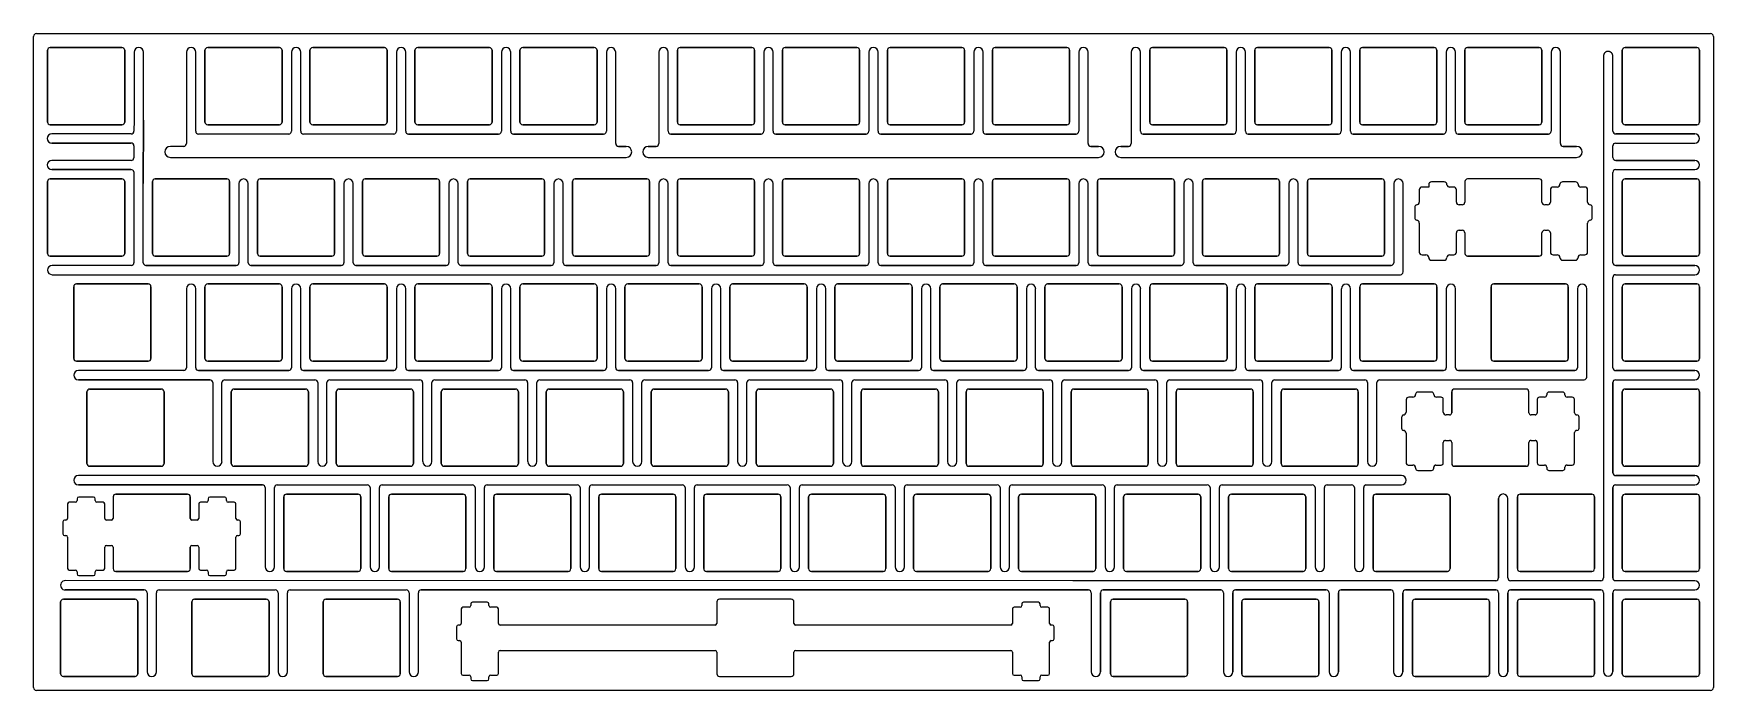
# Model space of a CAD drawing. Header units: millimetres. Extents: x 0 to 305, y 0 to 119.
import ezdxf

# ---------------------------------------------------------------- set-up
doc = ezdxf.new("R2010")
doc.units = ezdxf.units.MM
doc.layers.add('第二版', color=7, linetype='Continuous')

msp = doc.modelspace()

# ---------------------------------------------------------------- linework, layer by layer
at = {"layer": '第二版'}
for p, q in [((0.1, 0.93, 22), (0.1, 119, 22)), ((0.1, 0.93, 22), (0.1, 119, 22)), ((0.6, 119.5, 22), (304.39, 119.5, 22)), ((0.6, 119.5, 22), (304.39, 119.5, 22)), ((304.89, 119, 22), (304.89, 0.93, 22)), ((304.89, 119, 22), (304.89, 0.93, 22)), ((2.62, 116.47, 22), (2.62, 103.47, 22)), ((2.62, 103.47, 22), (2.62, 116.47, 22)), ((16.12, 116.97, 22), (3.12, 116.97, 22)), ((3.12, 116.97, 22), (16.12, 116.97, 22)), ((16.62, 103.47, 22), (16.62, 116.47, 22)), ((16.62, 116.47, 22), (16.62, 103.47, 22)), ((18.32, 116.12, 22), (18.32, 103.82, 22)), ((18.32, 116.12, 22), (18.32, 103.82, 22)), ((20.01, 103.82, 22), (20.01, 116.12, 22)), ((20.01, 103.82, 22), (20.01, 116.12, 22)), ((27.83, 116.12, 22), (27.83, 99.56, 22)), ((27.83, 116.12, 22), (27.83, 99.56, 22)), ((29.52, 101.79, 22), (29.52, 116.12, 22)), ((29.52, 101.79, 22), (29.52, 116.12, 22)), ((31.19, 116.47, 22), (31.19, 103.47, 22)), ((31.19, 103.47, 22), (31.19, 116.47, 22)), ((44.69, 116.97, 22), (31.69, 116.97, 22)), ((31.69, 116.97, 22), (44.69, 116.97, 22)), ((45.19, 103.47, 22), (45.19, 116.47, 22)), ((45.19, 116.47, 22), (45.19, 103.47, 22)), ((46.88, 116.12, 22), (46.88, 101.79, 22)), ((46.88, 116.12, 22), (46.88, 101.79, 22)), ((48.57, 101.79, 22), (48.57, 116.12, 22)), ((48.57, 101.79, 22), (48.57, 116.12, 22)), ((50.24, 116.47, 22), (50.24, 103.47, 22)), ((50.24, 103.47, 22), (50.24, 116.47, 22)), ((50.74, 116.97, 22), (63.74, 116.97, 22)), ((63.74, 116.97, 22), (50.74, 116.97, 22)), ((64.24, 116.47, 22), (64.24, 103.47, 22)), ((64.24, 103.47, 22), (64.24, 116.47, 22)), ((65.93, 116.12, 22), (65.93, 101.79, 22)), ((65.93, 116.12, 22), (65.93, 101.79, 22)), ((67.62, 101.79, 22), (67.62, 116.12, 22)), ((67.62, 101.79, 22), (67.62, 116.12, 22)), ((69.29, 116.47, 22), (69.29, 103.47, 22)), ((69.29, 103.47, 22), (69.29, 116.47, 22)), ((82.79, 116.97, 22), (69.79, 116.97, 22)), ((69.79, 116.97, 22), (82.79, 116.97, 22)), ((83.29, 103.47, 22), (83.29, 116.47, 22)), ((83.29, 116.47, 22), (83.29, 103.47, 22)), ((84.98, 116.12, 22), (84.98, 101.79, 22)), ((84.98, 116.12, 22), (84.98, 101.79, 22)), ((86.67, 101.79, 22), (86.67, 116.12, 22)), ((86.67, 101.79, 22), (86.67, 116.12, 22)), ((88.34, 116.47, 22), (88.34, 103.47, 22)), ((88.34, 103.47, 22), (88.34, 116.47, 22)), ((101.84, 116.97, 22), (88.84, 116.97, 22)), ((88.84, 116.97, 22), (101.84, 116.97, 22)), ((102.34, 103.47, 22), (102.34, 116.47, 22)), ((102.34, 116.47, 22), (102.34, 103.47, 22)), ((104.03, 116.12, 22), (104.03, 101.79, 22)), ((104.03, 116.12, 22), (104.03, 101.79, 22)), ((105.72, 99.56, 22), (105.72, 116.12, 22)), ((105.72, 99.56, 22), (105.72, 116.12, 22)), ((113.54, 116.12, 22), (113.54, 99.56, 22)), ((113.54, 116.12, 22), (113.54, 99.56, 22)), ((115.23, 101.79, 22), (115.23, 116.12, 22)), ((115.23, 101.79, 22), (115.23, 116.12, 22)), ((116.92, 116.47, 22), (116.92, 103.47, 22)), ((116.92, 103.47, 22), (116.92, 116.47, 22)), ((130.42, 116.97, 22), (117.42, 116.97, 22)), ((117.42, 116.97, 22), (130.42, 116.97, 22)), ((130.92, 103.47, 22), (130.92, 116.47, 22)), ((130.92, 116.47, 22), (130.92, 103.47, 22)), ((132.59, 116.12, 22), (132.59, 101.79, 22)), ((132.59, 116.12, 22), (132.59, 101.79, 22)), ((134.28, 101.79, 22), (134.28, 116.12, 22)), ((134.28, 101.79, 22), (134.28, 116.12, 22)), ((135.97, 116.47, 22), (135.97, 103.47, 22)), ((135.97, 103.47, 22), (135.97, 116.47, 22)), ((149.47, 116.97, 22), (136.47, 116.97, 22)), ((136.47, 116.97, 22), (149.47, 116.97, 22)), ((149.97, 103.47, 22), (149.97, 116.47, 22)), ((149.97, 116.47, 22), (149.97, 103.47, 22)), ((151.64, 116.12, 22), (151.64, 101.79, 22)), ((151.64, 116.12, 22), (151.64, 101.79, 22)), ((153.33, 101.79, 22), (153.33, 116.12, 22)), ((153.33, 101.79, 22), (153.33, 116.12, 22)), ((155.02, 116.47, 22), (155.02, 103.47, 22)), ((155.02, 103.47, 22), (155.02, 116.47, 22)), ((168.52, 116.97, 22), (155.52, 116.97, 22)), ((155.52, 116.97, 22), (168.52, 116.97, 22)), ((169.02, 103.47, 22), (169.02, 116.47, 22)), ((169.02, 116.47, 22), (169.02, 103.47, 22)), ((170.69, 116.12, 22), (170.69, 101.79, 22)), ((170.69, 116.12, 22), (170.69, 101.79, 22)), ((172.38, 101.79, 22), (172.38, 116.12, 22)), ((172.38, 101.79, 22), (172.38, 116.12, 22)), ((174.07, 116.47, 22), (174.07, 103.47, 22)), ((174.07, 103.47, 22), (174.07, 116.47, 22)), ((187.57, 116.97, 22), (174.57, 116.97, 22)), ((174.57, 116.97, 22), (187.57, 116.97, 22)), ((188.07, 103.47, 22), (188.07, 116.47, 22)), ((188.07, 116.47, 22), (188.07, 103.47, 22)), ((189.74, 116.12, 22), (189.74, 101.79, 22)), ((189.74, 116.12, 22), (189.74, 101.79, 22)), ((191.43, 99.56, 22), (191.43, 116.12, 22)), ((191.43, 99.56, 22), (191.43, 116.12, 22)), ((199.25, 116.12, 22), (199.25, 99.56, 22)), ((199.25, 116.12, 22), (199.25, 99.56, 22)), ((200.94, 101.79, 22), (200.94, 116.12, 22)), ((200.94, 101.79, 22), (200.94, 116.12, 22)), ((202.62, 116.47, 22), (202.62, 103.47, 22)), ((202.62, 103.47, 22), (202.62, 116.47, 22)), ((203.12, 116.97, 22), (216.12, 116.97, 22)), ((216.12, 116.97, 22), (203.12, 116.97, 22)), ((216.62, 103.47, 22), (216.62, 116.47, 22)), ((216.62, 116.47, 22), (216.62, 103.47, 22)), ((218.3, 116.12, 22), (218.3, 101.79, 22)), ((218.3, 116.12, 22), (218.3, 101.79, 22)), ((219.99, 101.79, 22), (219.99, 116.12, 22)), ((219.99, 101.79, 22), (219.99, 116.12, 22)), ((221.67, 116.47, 22), (221.67, 103.47, 22)), ((221.67, 103.47, 22), (221.67, 116.47, 22)), ((235.17, 116.97, 22), (222.17, 116.97, 22)), ((222.17, 116.97, 22), (235.17, 116.97, 22)), ((235.67, 103.47, 22), (235.67, 116.47, 22)), ((235.67, 116.47, 22), (235.67, 103.47, 22)), ((237.35, 116.12, 22), (237.35, 101.79, 22)), ((237.35, 116.12, 22), (237.35, 101.79, 22)), ((239.04, 101.79, 22), (239.04, 116.12, 22)), ((239.04, 101.79, 22), (239.04, 116.12, 22)), ((240.72, 116.47, 22), (240.72, 103.47, 22)), ((240.72, 103.47, 22), (240.72, 116.47, 22)), ((241.22, 116.97, 22), (254.22, 116.97, 22)), ((254.22, 116.97, 22), (241.22, 116.97, 22)), ((254.72, 103.47, 22), (254.72, 116.47, 22)), ((254.72, 116.47, 22), (254.72, 103.47, 22)), ((256.4, 116.12, 22), (256.4, 101.79, 22)), ((256.4, 116.12, 22), (256.4, 101.79, 22)), ((258.09, 101.79, 22), (258.09, 116.12, 22)), ((258.09, 101.79, 22), (258.09, 116.12, 22)), ((259.77, 116.47, 22), (259.77, 103.47, 22)), ((259.77, 103.47, 22), (259.77, 116.47, 22)), ((260.27, 116.97, 22), (273.27, 116.97, 22)), ((273.27, 116.97, 22), (260.27, 116.97, 22)), ((273.77, 103.47, 22), (273.77, 116.47, 22)), ((273.77, 116.47, 22), (273.77, 103.47, 22)), ((275.45, 116.12, 22), (275.45, 101.79, 22)), ((275.45, 116.12, 22), (275.45, 101.79, 22)), ((277.14, 99.56, 22), (277.14, 116.12, 22)), ((277.14, 99.56, 22), (277.14, 116.12, 22)), ((288.37, 116.47, 22), (288.37, 103.47, 22)), ((288.37, 103.47, 22), (288.37, 116.47, 22)), ((301.87, 116.97, 22), (288.87, 116.97, 22)), ((288.87, 116.97, 22), (301.87, 116.97, 22)), ((302.37, 103.47, 22), (302.37, 116.47, 22)), ((302.37, 116.47, 22), (302.37, 103.47, 22)), ((284.95, 115.44, 22), (284.95, 20.82, 22)), ((284.95, 115.44, 22), (284.95, 20.82, 22)), ((286.64, 101.82, 22), (286.64, 115.44, 22)), ((286.64, 101.82, 22), (286.64, 115.44, 22)), ((18.32, 103.82, 22), (18.31, 101.82, 22)), ((18.32, 103.82, 22), (18.31, 101.82, 22)), ((19.99, 92.3, 22), (20.01, 103.82, 22)), ((20.01, 103.82, 22), (19.99, 92.3, 22)), ((3.12, 102.97, 22), (16.12, 102.97, 22)), ((16.12, 102.97, 22), (3.12, 102.97, 22)), ((17.81, 101.32, 22), (3.42, 101.32, 22)), ((17.81, 101.32, 22), (3.42, 101.32, 22)), ((46.38, 101.29, 22), (30.02, 101.29, 22)), ((46.38, 101.29, 22), (30.02, 101.29, 22)), ((31.69, 102.97, 22), (44.69, 102.97, 22)), ((44.69, 102.97, 22), (31.69, 102.97, 22)), ((65.43, 101.29, 22), (49.07, 101.29, 22)), ((65.43, 101.29, 22), (49.07, 101.29, 22)), ((50.74, 102.97, 22), (63.74, 102.97, 22)), ((63.74, 102.97, 22), (50.74, 102.97, 22)), ((84.48, 101.29, 22), (68.12, 101.29, 22)), ((68.12, 101.29, 22), (84.48, 101.29, 22)), ((69.79, 102.97, 22), (82.79, 102.97, 22)), ((82.79, 102.97, 22), (69.79, 102.97, 22)), ((103.53, 101.29, 22), (87.17, 101.29, 22)), ((87.17, 101.29, 22), (103.53, 101.29, 22)), ((88.84, 102.97, 22), (101.84, 102.97, 22)), ((101.84, 102.97, 22), (88.84, 102.97, 22)), ((115.73, 101.29, 22), (132.09, 101.29, 22)), ((132.09, 101.29, 22), (115.73, 101.29, 22)), ((117.42, 102.97, 22), (130.42, 102.97, 22)), ((130.42, 102.97, 22), (117.42, 102.97, 22)), ((151.14, 101.29, 22), (134.78, 101.29, 22)), ((134.78, 101.29, 22), (151.14, 101.29, 22)), ((136.47, 102.97, 22), (149.47, 102.97, 22)), ((149.47, 102.97, 22), (136.47, 102.97, 22)), ((170.19, 101.29, 22), (153.83, 101.29, 22)), ((153.83, 101.29, 22), (170.19, 101.29, 22)), ((155.52, 102.97, 22), (168.52, 102.97, 22)), ((168.52, 102.97, 22), (155.52, 102.97, 22)), ((189.24, 101.29, 22), (172.88, 101.29, 22)), ((172.88, 101.29, 22), (189.24, 101.29, 22)), ((174.57, 102.97, 22), (187.57, 102.97, 22)), ((187.57, 102.97, 22), (174.57, 102.97, 22)), ((217.8, 101.29, 22), (201.44, 101.29, 22)), ((201.44, 101.29, 22), (217.8, 101.29, 22)), ((203.12, 102.97, 22), (216.12, 102.97, 22)), ((216.12, 102.97, 22), (203.12, 102.97, 22)), ((236.85, 101.29, 22), (220.49, 101.29, 22)), ((220.49, 101.29, 22), (236.85, 101.29, 22)), ((222.17, 102.97, 22), (235.17, 102.97, 22)), ((235.17, 102.97, 22), (222.17, 102.97, 22)), ((239.54, 101.29, 22), (255.9, 101.29, 22)), ((255.9, 101.29, 22), (239.54, 101.29, 22)), ((241.22, 102.97, 22), (254.22, 102.97, 22)), ((254.22, 102.97, 22), (241.22, 102.97, 22)), ((274.95, 101.29, 22), (258.59, 101.29, 22)), ((258.59, 101.29, 22), (274.95, 101.29, 22)), ((260.27, 102.97, 22), (273.27, 102.97, 22)), ((273.27, 102.97, 22), (260.27, 102.97, 22)), ((301.53, 101.32, 22), (287.19, 101.32, 22)), ((287.19, 101.32, 22), (301.53, 101.32, 22)), ((288.87, 102.97, 22), (301.87, 102.97, 22)), ((301.87, 102.97, 22), (288.87, 102.97, 22)), ((3.42, 99.64, 22), (17.76, 99.64, 22)), ((17.76, 99.64, 22), (3.42, 99.64, 22)), ((18.31, 99.15, 22), (18.31, 96.95, 22)), ((18.31, 99.15, 22), (18.31, 96.95, 22)), ((27.33, 99.06, 22), (24.91, 99.06, 22)), ((27.33, 99.06, 22), (24.91, 99.06, 22)), ((107.63, 99.06, 22), (106.22, 99.06, 22)), ((106.22, 99.06, 22), (107.63, 99.06, 22)), ((113.04, 99.06, 22), (111.63, 99.06, 22)), ((111.63, 99.06, 22), (113.04, 99.06, 22)), ((193.34, 99.06, 22), (191.93, 99.06, 22)), ((191.93, 99.06, 22), (193.34, 99.06, 22)), ((198.75, 99.06, 22), (197.35, 99.06, 22)), ((197.35, 99.06, 22), (198.75, 99.06, 22)), ((280.07, 99.06, 22), (277.64, 99.06, 22)), ((277.64, 99.06, 22), (280.07, 99.06, 22)), ((286.64, 97.02, 22), (286.64, 99.14, 22)), ((286.64, 97.02, 22), (286.64, 99.14, 22)), ((287.14, 99.64, 22), (301.53, 99.64, 22)), ((287.14, 99.64, 22), (301.53, 99.64, 22)), ((17.81, 96.52, 22), (3.42, 96.52, 22)), ((17.81, 96.52, 22), (3.42, 96.52, 22)), ((17.76, 94.84, 22), (3.42, 94.84, 22)), ((3.42, 94.84, 22), (17.76, 94.84, 22)), ((24.91, 97.06, 22), (107.63, 97.06, 22)), ((24.91, 97.06, 22), (107.63, 97.06, 22)), ((111.63, 97.06, 22), (193.34, 97.06, 22)), ((111.63, 97.06, 22), (193.34, 97.06, 22)), ((197.35, 97.06, 22), (280.07, 97.06, 22)), ((197.35, 97.06, 22), (280.07, 97.06, 22)), ((287.14, 94.84, 22), (301.53, 94.84, 22)), ((287.14, 94.84, 22), (301.53, 94.84, 22)), ((301.53, 96.52, 22), (287.19, 96.52, 22)), ((287.19, 96.52, 22), (301.53, 96.52, 22)), ((2.62, 79.66, 22), (2.62, 92.66, 22)), ((2.62, 92.66, 22), (2.62, 79.66, 22)), ((16.12, 93.16, 22), (3.12, 93.16, 22)), ((3.12, 93.16, 22), (16.12, 93.16, 22)), ((16.62, 79.66, 22), (16.62, 92.66, 22)), ((16.62, 92.66, 22), (16.62, 79.66, 22)), ((18.3, 94.44, 22), (18.3, 92.3, 22)), ((18.3, 94.44, 22), (18.3, 92.3, 22)), ((18.3, 92.3, 22), (18.3, 77.97, 22)), ((18.3, 92.3, 22), (18.3, 77.97, 22)), ((19.99, 77.97, 22), (19.99, 92.3, 22)), ((19.99, 77.97, 22), (19.99, 92.3, 22)), ((21.67, 79.66, 22), (21.67, 92.66, 22)), ((21.67, 92.66, 22), (21.67, 79.66, 22)), ((35.17, 93.16, 22), (22.17, 93.16, 22)), ((22.17, 93.16, 22), (35.17, 93.16, 22)), ((35.67, 79.66, 22), (35.67, 92.66, 22)), ((35.67, 92.66, 22), (35.67, 79.66, 22)), ((37.35, 92.3, 22), (37.35, 77.97, 22)), ((37.35, 92.3, 22), (37.35, 77.97, 22)), ((39.04, 77.97, 22), (39.04, 92.3, 22)), ((39.04, 77.97, 22), (39.04, 92.3, 22)), ((40.72, 92.66, 22), (40.72, 79.66, 22)), ((40.72, 79.66, 22), (40.72, 92.66, 22)), ((54.22, 93.16, 22), (41.22, 93.16, 22)), ((41.22, 93.16, 22), (54.22, 93.16, 22)), ((54.72, 79.66, 22), (54.72, 92.66, 22)), ((54.72, 92.66, 22), (54.72, 79.66, 22)), ((56.4, 92.3, 22), (56.4, 77.97, 22)), ((56.4, 92.3, 22), (56.4, 77.97, 22)), ((58.09, 77.97, 22), (58.09, 92.3, 22)), ((58.09, 77.97, 22), (58.09, 92.3, 22)), ((59.77, 92.66, 22), (59.77, 79.66, 22)), ((59.77, 79.66, 22), (59.77, 92.66, 22)), ((73.27, 93.16, 22), (60.27, 93.16, 22)), ((60.27, 93.16, 22), (73.27, 93.16, 22)), ((73.77, 92.66, 22), (73.77, 79.66, 22)), ((73.77, 79.66, 22), (73.77, 92.66, 22)), ((75.45, 92.3, 22), (75.45, 77.97, 22)), ((75.45, 92.3, 22), (75.45, 77.97, 22)), ((77.14, 77.97, 22), (77.14, 92.3, 22)), ((77.14, 77.97, 22), (77.14, 92.3, 22)), ((78.82, 92.66, 22), (78.82, 79.66, 22)), ((78.82, 79.66, 22), (78.82, 92.66, 22)), ((92.32, 93.16, 22), (79.32, 93.16, 22)), ((79.32, 93.16, 22), (92.32, 93.16, 22)), ((92.82, 92.66, 22), (92.82, 79.66, 22)), ((92.82, 79.66, 22), (92.82, 92.66, 22)), ((94.5, 92.3, 22), (94.5, 77.97, 22)), ((94.5, 92.3, 22), (94.5, 77.97, 22)), ((96.19, 77.97, 22), (96.19, 92.3, 22)), ((96.19, 77.97, 22), (96.19, 92.3, 22)), ((97.87, 92.66, 22), (97.87, 79.66, 22)), ((97.87, 79.66, 22), (97.87, 92.66, 22)), ((98.37, 93.16, 22), (111.37, 93.16, 22)), ((111.37, 93.16, 22), (98.37, 93.16, 22)), ((111.87, 79.66, 22), (111.87, 92.66, 22)), ((111.87, 92.66, 22), (111.87, 79.66, 22)), ((113.55, 92.3, 22), (113.55, 77.97, 22)), ((113.55, 92.3, 22), (113.55, 77.97, 22)), ((115.24, 77.97, 22), (115.24, 92.3, 22)), ((115.24, 77.97, 22), (115.24, 92.3, 22)), ((116.92, 79.66, 22), (116.92, 92.66, 22)), ((116.92, 92.66, 22), (116.92, 79.66, 22)), ((117.42, 93.16, 22), (130.42, 93.16, 22)), ((130.42, 93.16, 22), (117.42, 93.16, 22)), ((130.92, 79.66, 22), (130.92, 92.66, 22)), ((130.92, 92.66, 22), (130.92, 79.66, 22)), ((132.6, 92.3, 22), (132.6, 77.97, 22)), ((132.6, 92.3, 22), (132.6, 77.97, 22)), ((134.29, 77.97, 22), (134.29, 92.3, 22)), ((134.29, 77.97, 22), (134.29, 92.3, 22)), ((135.97, 92.66, 22), (135.97, 79.66, 22)), ((135.97, 79.66, 22), (135.97, 92.66, 22)), ((149.47, 93.16, 22), (136.47, 93.16, 22)), ((136.47, 93.16, 22), (149.47, 93.16, 22)), ((149.97, 92.66, 22), (149.97, 79.66, 22)), ((149.97, 79.66, 22), (149.97, 92.66, 22)), ((151.65, 92.3, 22), (151.65, 77.97, 22)), ((151.65, 92.3, 22), (151.65, 77.97, 22)), ((153.34, 77.97, 22), (153.34, 92.3, 22)), ((153.34, 77.97, 22), (153.34, 92.3, 22)), ((155.02, 92.66, 22), (155.02, 79.66, 22)), ((155.02, 79.66, 22), (155.02, 92.66, 22)), ((168.52, 93.16, 22), (155.52, 93.16, 22)), ((155.52, 93.16, 22), (168.52, 93.16, 22)), ((169.02, 92.66, 22), (169.02, 79.66, 22)), ((169.02, 79.66, 22), (169.02, 92.66, 22)), ((170.7, 92.3, 22), (170.7, 77.97, 22)), ((170.7, 92.3, 22), (170.7, 77.97, 22)), ((172.39, 77.97, 22), (172.39, 92.3, 22)), ((172.39, 77.97, 22), (172.39, 92.3, 22)), ((174.07, 92.66, 22), (174.07, 79.66, 22)), ((174.07, 79.66, 22), (174.07, 92.66, 22)), ((174.57, 93.16, 22), (187.57, 93.16, 22)), ((187.57, 93.16, 22), (174.57, 93.16, 22)), ((188.07, 92.66, 22), (188.07, 79.66, 22)), ((188.07, 79.66, 22), (188.07, 92.66, 22)), ((189.75, 92.3, 22), (189.75, 77.97, 22)), ((189.75, 92.3, 22), (189.75, 77.97, 22)), ((191.44, 77.97, 22), (191.44, 92.3, 22)), ((191.44, 77.97, 22), (191.44, 92.3, 22)), ((193.12, 92.66, 22), (193.12, 79.66, 22)), ((193.12, 79.66, 22), (193.12, 92.66, 22)), ((193.62, 93.16, 22), (206.62, 93.16, 22)), ((206.62, 93.16, 22), (193.62, 93.16, 22)), ((207.12, 79.66, 22), (207.12, 92.66, 22)), ((207.12, 92.66, 22), (207.12, 79.66, 22)), ((208.8, 92.3, 22), (208.8, 77.97, 22)), ((208.8, 92.3, 22), (208.8, 77.97, 22)), ((210.49, 77.97, 22), (210.49, 92.3, 22)), ((210.49, 77.97, 22), (210.49, 92.3, 22)), ((212.17, 92.66, 22), (212.17, 79.66, 22)), ((212.17, 79.66, 22), (212.17, 92.66, 22)), ((225.67, 93.16, 22), (212.67, 93.16, 22)), ((212.67, 93.16, 22), (225.67, 93.16, 22)), ((226.17, 79.66, 22), (226.17, 92.66, 22)), ((226.17, 92.66, 22), (226.17, 79.66, 22)), ((227.85, 92.3, 22), (227.85, 77.97, 22)), ((227.85, 92.3, 22), (227.85, 77.97, 22)), ((229.54, 77.97, 22), (229.54, 92.3, 22)), ((229.54, 77.97, 22), (229.54, 92.3, 22)), ((231.22, 92.66, 22), (231.22, 79.66, 22)), ((231.22, 79.66, 22), (231.22, 92.66, 22)), ((244.72, 93.16, 22), (231.72, 93.16, 22)), ((231.72, 93.16, 22), (244.72, 93.16, 22)), ((245.22, 92.66, 22), (245.22, 79.66, 22)), ((245.22, 79.66, 22), (245.22, 92.66, 22)), ((246.9, 92.3, 22), (246.9, 77.97, 22)), ((246.9, 92.3, 22), (246.9, 77.97, 22)), ((248.59, 76.29, 22), (248.59, 92.3, 22)), ((248.59, 76.29, 22), (248.59, 92.3, 22)), ((253.24, 91.69, 22), (252.02, 91.69, 22)), ((253.24, 91.69, 22), (252.02, 91.69, 22)), ((253.24, 92.11, 22), (253.24, 91.69, 22)), ((253.24, 92.11, 22), (253.24, 91.69, 22)), ((256.04, 92.61, 22), (253.74, 92.61, 22)), ((256.04, 92.61, 22), (253.74, 92.61, 22)), ((257.77, 91.69, 22), (257.04, 91.69, 22)), ((257.77, 91.69, 22), (257.04, 91.69, 22)), ((259.8, 92.66, 22), (259.8, 88.96, 22)), ((259.8, 92.66, 22), (259.8, 88.96, 22)), ((273.29, 93.16, 22), (260.3, 93.16, 22)), ((273.29, 93.16, 22), (260.3, 93.16, 22)), ((273.79, 88.96, 22), (273.79, 92.68, 22)), ((273.79, 88.96, 22), (273.79, 92.68, 22)), ((276.55, 91.69, 22), (275.82, 91.69, 22)), ((276.55, 91.69, 22), (275.82, 91.69, 22)), ((279.85, 92.61, 22), (277.54, 92.61, 22)), ((279.85, 92.61, 22), (277.54, 92.61, 22)), ((281.57, 91.69, 22), (280.84, 91.69, 22)), ((281.57, 91.69, 22), (280.84, 91.69, 22)), ((286.64, 77.97, 22), (286.64, 94.34, 22)), ((286.64, 77.97, 22), (286.64, 94.34, 22)), ((288.37, 92.66, 22), (288.37, 79.66, 22)), ((288.37, 79.66, 22), (288.37, 92.66, 22)), ((301.87, 93.16, 22), (288.87, 93.16, 22)), ((288.87, 93.16, 22), (301.87, 93.16, 22)), ((302.37, 79.66, 22), (302.37, 92.66, 22)), ((302.37, 92.66, 22), (302.37, 79.66, 22)), ((251.52, 91.19, 22), (251.52, 88.96, 22)), ((251.52, 91.19, 22), (251.52, 88.96, 22)), ((258.27, 88.96, 22), (258.27, 91.19, 22)), ((258.27, 88.96, 22), (258.27, 91.19, 22)), ((259.3, 88.46, 22), (258.77, 88.46, 22)), ((259.3, 88.46, 22), (258.77, 88.46, 22)), ((274.82, 88.46, 22), (274.29, 88.46, 22)), ((274.82, 88.46, 22), (274.29, 88.46, 22)), ((275.32, 91.19, 22), (275.32, 88.96, 22)), ((275.32, 91.19, 22), (275.32, 88.96, 22)), ((282.07, 88.96, 22), (282.07, 91.19, 22)), ((282.07, 88.96, 22), (282.07, 91.19, 22)), ((250.69, 87.99, 22), (250.69, 86.13, 22)), ((250.69, 87.99, 22), (250.69, 86.13, 22)), ((282.89, 86.13, 22), (282.89, 87.99, 22)), ((282.89, 86.13, 22), (282.89, 87.99, 22)), ((251.52, 85.16, 22), (251.52, 79.89, 22)), ((251.52, 85.16, 22), (251.52, 79.89, 22)), ((258.27, 79.89, 22), (258.27, 83.36, 22)), ((258.27, 79.89, 22), (258.27, 83.36, 22)), ((258.77, 83.86, 22), (259.3, 83.86, 22)), ((258.77, 83.86, 22), (259.3, 83.86, 22)), ((259.8, 83.36, 22), (259.8, 79.66, 22)), ((259.8, 83.36, 22), (259.8, 79.66, 22)), ((273.79, 79.63, 22), (273.79, 83.36, 22)), ((273.79, 79.63, 22), (273.79, 83.36, 22)), ((274.29, 83.86, 22), (274.82, 83.86, 22)), ((274.29, 83.86, 22), (274.82, 83.86, 22)), ((275.32, 83.36, 22), (275.32, 79.89, 22)), ((275.32, 83.36, 22), (275.32, 79.89, 22)), ((282.07, 79.89, 22), (282.07, 85.16, 22)), ((282.07, 79.89, 22), (282.07, 85.16, 22)), ((252.02, 79.39, 22), (252.74, 79.39, 22)), ((252.02, 79.39, 22), (252.74, 79.39, 22)), ((257.04, 79.39, 22), (257.77, 79.39, 22)), ((257.04, 79.39, 22), (257.77, 79.39, 22)), ((275.82, 79.39, 22), (276.55, 79.39, 22)), ((275.82, 79.39, 22), (276.55, 79.39, 22)), ((280.84, 79.39, 22), (281.57, 79.39, 22)), ((280.84, 79.39, 22), (281.57, 79.39, 22)), ((3.12, 79.16, 22), (16.12, 79.16, 22)), ((16.12, 79.16, 22), (3.12, 79.16, 22)), ((17.8, 77.47, 22), (3.46, 77.47, 22)), ((17.8, 77.47, 22), (3.46, 77.47, 22)), ((36.85, 77.47, 22), (20.49, 77.47, 22)), ((20.49, 77.47, 22), (36.85, 77.47, 22)), ((22.17, 79.16, 22), (35.17, 79.16, 22)), ((35.17, 79.16, 22), (22.17, 79.16, 22)), ((55.9, 77.47, 22), (39.54, 77.47, 22)), ((39.54, 77.47, 22), (55.9, 77.47, 22)), ((41.22, 79.16, 22), (54.22, 79.16, 22)), ((54.22, 79.16, 22), (41.22, 79.16, 22)), ((74.95, 77.47, 22), (58.59, 77.47, 22)), ((58.59, 77.47, 22), (74.95, 77.47, 22)), ((60.27, 79.16, 22), (73.27, 79.16, 22)), ((73.27, 79.16, 22), (60.27, 79.16, 22)), ((94, 77.47, 22), (77.64, 77.47, 22)), ((77.64, 77.47, 22), (94, 77.47, 22)), ((92.32, 79.16, 22), (79.32, 79.16, 22)), ((79.32, 79.16, 22), (92.32, 79.16, 22)), ((113.05, 77.47, 22), (96.69, 77.47, 22)), ((96.69, 77.47, 22), (113.05, 77.47, 22)), ((111.37, 79.16, 22), (98.37, 79.16, 22)), ((98.37, 79.16, 22), (111.37, 79.16, 22)), ((132.1, 77.47, 22), (115.74, 77.47, 22)), ((115.74, 77.47, 22), (132.1, 77.47, 22)), ((117.42, 79.16, 22), (130.42, 79.16, 22)), ((130.42, 79.16, 22), (117.42, 79.16, 22)), ((134.79, 77.47, 22), (151.15, 77.47, 22)), ((151.15, 77.47, 22), (134.79, 77.47, 22)), ((136.47, 79.16, 22), (149.47, 79.16, 22)), ((149.47, 79.16, 22), (136.47, 79.16, 22)), ((170.2, 77.47, 22), (153.84, 77.47, 22)), ((153.84, 77.47, 22), (170.2, 77.47, 22)), ((155.52, 79.16, 22), (168.52, 79.16, 22)), ((168.52, 79.16, 22), (155.52, 79.16, 22)), ((189.25, 77.47, 22), (172.89, 77.47, 22)), ((172.89, 77.47, 22), (189.25, 77.47, 22)), ((174.57, 79.16, 22), (187.57, 79.16, 22)), ((187.57, 79.16, 22), (174.57, 79.16, 22)), ((191.94, 77.47, 22), (208.3, 77.47, 22)), ((208.3, 77.47, 22), (191.94, 77.47, 22)), ((193.62, 79.16, 22), (206.62, 79.16, 22)), ((206.62, 79.16, 22), (193.62, 79.16, 22)), ((227.35, 77.47, 22), (210.99, 77.47, 22)), ((210.99, 77.47, 22), (227.35, 77.47, 22)), ((212.67, 79.16, 22), (225.67, 79.16, 22)), ((225.67, 79.16, 22), (212.67, 79.16, 22)), ((246.4, 77.47, 22), (230.04, 77.47, 22)), ((230.04, 77.47, 22), (246.4, 77.47, 22)), ((231.72, 79.16, 22), (244.72, 79.16, 22)), ((244.72, 79.16, 22), (231.72, 79.16, 22)), ((253.74, 78.41, 22), (256.04, 78.41, 22)), ((253.74, 78.41, 22), (256.04, 78.41, 22)), ((260.3, 79.16, 22), (273.29, 79.16, 22)), ((273.29, 79.16, 22), (260.3, 79.16, 22)), ((277.54, 78.41, 22), (279.84, 78.41, 22)), ((277.54, 78.41, 22), (279.84, 78.41, 22)), ((301.53, 77.47, 22), (287.19, 77.47, 22)), ((287.19, 77.47, 22), (301.53, 77.47, 22)), ((288.87, 79.16, 22), (301.87, 79.16, 22)), ((301.87, 79.16, 22), (288.87, 79.16, 22)), ((3.46, 75.79, 22), (248.09, 75.79, 22)), ((3.46, 75.79, 22), (248.09, 75.79, 22)), ((7.38, 73.61, 22), (7.38, 60.61, 22)), ((7.38, 60.61, 22), (7.38, 73.61, 22)), ((20.88, 74.11, 22), (7.88, 74.11, 22)), ((7.88, 74.11, 22), (20.88, 74.11, 22)), ((21.38, 60.61, 22), (21.38, 73.61, 22)), ((21.38, 73.61, 22), (21.38, 60.61, 22)), ((27.83, 73.25, 22), (27.83, 58.92, 22)), ((27.83, 73.25, 22), (27.83, 58.92, 22)), ((29.52, 58.92, 22), (29.52, 73.25, 22)), ((29.52, 58.92, 22), (29.52, 73.25, 22)), ((31.19, 60.61, 22), (31.19, 73.61, 22)), ((31.19, 73.61, 22), (31.19, 60.61, 22)), ((44.69, 74.11, 22), (31.69, 74.11, 22)), ((31.69, 74.11, 22), (44.69, 74.11, 22)), ((45.19, 60.61, 22), (45.19, 73.61, 22)), ((45.19, 73.61, 22), (45.19, 60.61, 22)), ((46.88, 73.25, 22), (46.88, 58.92, 22)), ((46.88, 73.25, 22), (46.88, 58.92, 22)), ((48.57, 58.92, 22), (48.57, 73.25, 22)), ((48.57, 58.92, 22), (48.57, 73.25, 22)), ((50.24, 73.61, 22), (50.24, 60.61, 22)), ((50.24, 60.61, 22), (50.24, 73.61, 22)), ((63.74, 74.11, 22), (50.74, 74.11, 22)), ((50.74, 74.11, 22), (63.74, 74.11, 22)), ((64.24, 73.61, 22), (64.24, 60.61, 22)), ((64.24, 60.61, 22), (64.24, 73.61, 22)), ((65.93, 73.25, 22), (65.93, 58.92, 22)), ((65.93, 73.25, 22), (65.93, 58.92, 22)), ((67.62, 58.92, 22), (67.62, 73.25, 22)), ((67.62, 58.92, 22), (67.62, 73.25, 22)), ((69.29, 73.61, 22), (69.29, 60.61, 22)), ((69.29, 60.61, 22), (69.29, 73.61, 22)), ((82.79, 74.11, 22), (69.79, 74.11, 22)), ((69.79, 74.11, 22), (82.79, 74.11, 22)), ((83.29, 60.61, 22), (83.29, 73.61, 22)), ((83.29, 73.61, 22), (83.29, 60.61, 22)), ((84.98, 73.25, 22), (84.98, 58.92, 22)), ((84.98, 73.25, 22), (84.98, 58.92, 22)), ((86.67, 58.92, 22), (86.67, 73.25, 22)), ((86.67, 58.92, 22), (86.67, 73.25, 22)), ((88.34, 73.61, 22), (88.34, 60.61, 22)), ((88.34, 60.61, 22), (88.34, 73.61, 22)), ((101.84, 74.11, 22), (88.84, 74.11, 22)), ((88.84, 74.11, 22), (101.84, 74.11, 22)), ((102.34, 60.61, 22), (102.34, 73.61, 22)), ((102.34, 73.61, 22), (102.34, 60.61, 22)), ((104.03, 73.25, 22), (104.03, 58.92, 22)), ((104.03, 73.25, 22), (104.03, 58.92, 22)), ((105.72, 58.92, 22), (105.72, 73.25, 22)), ((105.72, 58.92, 22), (105.72, 73.25, 22)), ((107.39, 73.61, 22), (107.39, 60.61, 22)), ((107.39, 60.61, 22), (107.39, 73.61, 22)), ((120.89, 74.11, 22), (107.89, 74.11, 22)), ((107.89, 74.11, 22), (120.89, 74.11, 22)), ((121.39, 60.61, 22), (121.39, 73.61, 22)), ((121.39, 73.61, 22), (121.39, 60.61, 22)), ((123.08, 73.25, 22), (123.08, 58.92, 22)), ((123.08, 73.25, 22), (123.08, 58.92, 22)), ((124.77, 58.92, 22), (124.77, 73.25, 22)), ((124.77, 58.92, 22), (124.77, 73.25, 22)), ((126.44, 73.61, 22), (126.44, 60.61, 22)), ((126.44, 60.61, 22), (126.44, 73.61, 22)), ((139.94, 74.11, 22), (126.94, 74.11, 22)), ((126.94, 74.11, 22), (139.94, 74.11, 22)), ((140.44, 73.61, 22), (140.44, 60.61, 22)), ((140.44, 60.61, 22), (140.44, 73.61, 22)), ((142.13, 73.25, 22), (142.13, 58.92, 22)), ((142.13, 73.25, 22), (142.13, 58.92, 22)), ((143.82, 58.92, 22), (143.82, 73.25, 22)), ((143.82, 58.92, 22), (143.82, 73.25, 22)), ((145.49, 73.61, 22), (145.49, 60.61, 22)), ((145.49, 60.61, 22), (145.49, 73.61, 22)), ((158.99, 74.11, 22), (145.99, 74.11, 22)), ((145.99, 74.11, 22), (158.99, 74.11, 22)), ((159.49, 60.61, 22), (159.49, 73.61, 22)), ((159.49, 73.61, 22), (159.49, 60.61, 22)), ((161.18, 73.25, 22), (161.18, 58.92, 22)), ((161.18, 73.25, 22), (161.18, 58.92, 22)), ((162.87, 58.92, 22), (162.87, 73.25, 22)), ((162.87, 58.92, 22), (162.87, 73.25, 22)), ((164.54, 73.61, 22), (164.54, 60.61, 22)), ((164.54, 60.61, 22), (164.54, 73.61, 22)), ((178.04, 74.11, 22), (165.04, 74.11, 22)), ((165.04, 74.11, 22), (178.04, 74.11, 22)), ((178.54, 60.61, 22), (178.54, 73.61, 22)), ((178.54, 73.61, 22), (178.54, 60.61, 22)), ((180.23, 73.25, 22), (180.23, 58.92, 22)), ((180.23, 73.25, 22), (180.23, 58.92, 22)), ((181.92, 58.92, 22), (181.92, 73.25, 22)), ((181.92, 58.92, 22), (181.92, 73.25, 22)), ((183.59, 73.61, 22), (183.59, 60.61, 22)), ((183.59, 60.61, 22), (183.59, 73.61, 22)), ((197.09, 74.11, 22), (184.09, 74.11, 22)), ((184.09, 74.11, 22), (197.09, 74.11, 22)), ((197.59, 60.61, 22), (197.59, 73.61, 22)), ((197.59, 73.61, 22), (197.59, 60.61, 22)), ((199.28, 73.25, 22), (199.28, 58.92, 22)), ((199.28, 73.25, 22), (199.28, 58.92, 22)), ((200.97, 58.92, 22), (200.97, 73.25, 22)), ((200.97, 58.92, 22), (200.97, 73.25, 22)), ((202.64, 73.61, 22), (202.64, 60.61, 22)), ((202.64, 60.61, 22), (202.64, 73.61, 22)), ((216.14, 74.11, 22), (203.14, 74.11, 22)), ((203.14, 74.11, 22), (216.14, 74.11, 22)), ((216.64, 60.61, 22), (216.64, 73.61, 22)), ((216.64, 73.61, 22), (216.64, 60.61, 22)), ((218.33, 73.25, 22), (218.33, 58.92, 22)), ((218.33, 73.25, 22), (218.33, 58.92, 22)), ((220.02, 58.92, 22), (220.02, 73.25, 22)), ((220.02, 58.92, 22), (220.02, 73.25, 22)), ((221.69, 73.61, 22), (221.69, 60.61, 22)), ((221.69, 60.61, 22), (221.69, 73.61, 22)), ((235.19, 74.11, 22), (222.19, 74.11, 22)), ((222.19, 74.11, 22), (235.19, 74.11, 22)), ((235.69, 60.61, 22), (235.69, 73.61, 22)), ((235.69, 73.61, 22), (235.69, 60.61, 22)), ((237.38, 73.25, 22), (237.38, 58.92, 22)), ((237.38, 73.25, 22), (237.38, 58.92, 22)), ((239.07, 58.92, 22), (239.07, 73.25, 22)), ((239.07, 58.92, 22), (239.07, 73.25, 22)), ((240.74, 73.61, 22), (240.74, 60.61, 22)), ((240.74, 60.61, 22), (240.74, 73.61, 22)), ((241.24, 74.11, 22), (254.24, 74.11, 22)), ((254.24, 74.11, 22), (241.24, 74.11, 22)), ((254.74, 60.61, 22), (254.74, 73.61, 22)), ((254.74, 73.61, 22), (254.74, 60.61, 22)), ((256.43, 73.25, 22), (256.43, 58.92, 22)), ((256.43, 73.25, 22), (256.43, 58.92, 22)), ((258.12, 58.92, 22), (258.12, 73.25, 22)), ((258.12, 58.92, 22), (258.12, 73.25, 22)), ((264.56, 73.61, 22), (264.56, 60.61, 22)), ((264.56, 60.61, 22), (264.56, 73.61, 22)), ((278.06, 74.11, 22), (265.06, 74.11, 22)), ((265.06, 74.11, 22), (278.06, 74.11, 22)), ((278.56, 60.61, 22), (278.56, 73.61, 22)), ((278.56, 73.61, 22), (278.56, 60.61, 22)), ((280.23, 73.25, 22), (280.23, 58.92, 22)), ((280.23, 73.25, 22), (280.23, 58.92, 22)), ((281.92, 57.24, 22), (281.92, 73.25, 22)), ((281.92, 57.24, 22), (281.92, 73.25, 22)), ((286.64, 58.92, 22), (286.64, 75.29, 22)), ((286.64, 58.92, 22), (286.64, 75.29, 22)), ((287.14, 75.79, 22), (301.53, 75.79, 22)), ((287.14, 75.79, 22), (301.53, 75.79, 22)), ((288.37, 73.61, 22), (288.37, 60.61, 22)), ((288.37, 60.61, 22), (288.37, 73.61, 22)), ((301.87, 74.11, 22), (288.87, 74.11, 22)), ((288.87, 74.11, 22), (301.87, 74.11, 22)), ((302.37, 60.61, 22), (302.37, 73.61, 22)), ((302.37, 73.61, 22), (302.37, 60.61, 22)), ((7.88, 60.11, 22), (20.88, 60.11, 22)), ((20.88, 60.11, 22), (7.88, 60.11, 22)), ((27.33, 58.42, 22), (8.22, 58.42, 22)), ((27.33, 58.42, 22), (8.22, 58.42, 22)), ((46.38, 58.42, 22), (30.02, 58.42, 22)), ((30.02, 58.42, 22), (46.38, 58.42, 22)), ((31.69, 60.11, 22), (44.69, 60.11, 22)), ((44.69, 60.11, 22), (31.69, 60.11, 22)), ((49.07, 58.42, 22), (65.43, 58.42, 22)), ((65.43, 58.42, 22), (49.07, 58.42, 22)), ((50.74, 60.11, 22), (63.74, 60.11, 22)), ((63.74, 60.11, 22), (50.74, 60.11, 22)), ((68.12, 58.42, 22), (84.48, 58.42, 22)), ((84.48, 58.42, 22), (68.12, 58.42, 22)), ((69.79, 60.11, 22), (82.79, 60.11, 22)), ((82.79, 60.11, 22), (69.79, 60.11, 22)), ((103.53, 58.42, 22), (87.17, 58.42, 22)), ((87.17, 58.42, 22), (103.53, 58.42, 22)), ((88.84, 60.11, 22), (101.84, 60.11, 22)), ((101.84, 60.11, 22), (88.84, 60.11, 22)), ((122.58, 58.42, 22), (106.22, 58.42, 22)), ((106.22, 58.42, 22), (122.58, 58.42, 22)), ((107.89, 60.11, 22), (120.89, 60.11, 22)), ((120.89, 60.11, 22), (107.89, 60.11, 22)), ((141.63, 58.42, 22), (125.27, 58.42, 22)), ((125.27, 58.42, 22), (141.63, 58.42, 22)), ((126.94, 60.11, 22), (139.94, 60.11, 22)), ((139.94, 60.11, 22), (126.94, 60.11, 22)), ((160.68, 58.42, 22), (144.32, 58.42, 22)), ((144.32, 58.42, 22), (160.68, 58.42, 22)), ((145.99, 60.11, 22), (158.99, 60.11, 22)), ((158.99, 60.11, 22), (145.99, 60.11, 22)), ((179.73, 58.42, 22), (163.37, 58.42, 22)), ((163.37, 58.42, 22), (179.73, 58.42, 22)), ((165.04, 60.11, 22), (178.04, 60.11, 22)), ((178.04, 60.11, 22), (165.04, 60.11, 22)), ((198.78, 58.42, 22), (182.42, 58.42, 22)), ((182.42, 58.42, 22), (198.78, 58.42, 22)), ((184.09, 60.11, 22), (197.09, 60.11, 22)), ((197.09, 60.11, 22), (184.09, 60.11, 22)), ((201.47, 58.42, 22), (217.83, 58.42, 22)), ((217.83, 58.42, 22), (201.47, 58.42, 22)), ((203.14, 60.11, 22), (216.14, 60.11, 22)), ((216.14, 60.11, 22), (203.14, 60.11, 22)), ((236.88, 58.42, 22), (220.52, 58.42, 22)), ((220.52, 58.42, 22), (236.88, 58.42, 22)), ((222.19, 60.11, 22), (235.19, 60.11, 22)), ((235.19, 60.11, 22), (222.19, 60.11, 22)), ((255.93, 58.42, 22), (239.57, 58.42, 22)), ((239.57, 58.42, 22), (255.93, 58.42, 22)), ((241.24, 60.11, 22), (254.24, 60.11, 22)), ((254.24, 60.11, 22), (241.24, 60.11, 22)), ((258.62, 58.42, 22), (279.73, 58.42, 22)), ((279.73, 58.42, 22), (258.62, 58.42, 22)), ((265.06, 60.11, 22), (278.06, 60.11, 22)), ((278.06, 60.11, 22), (265.06, 60.11, 22)), ((301.53, 58.42, 22), (287.19, 58.42, 22)), ((287.19, 58.42, 22), (301.53, 58.42, 22)), ((288.87, 60.11, 22), (301.87, 60.11, 22)), ((301.87, 60.11, 22), (288.87, 60.11, 22)), ((8.22, 56.74, 22), (32.09, 56.74, 22)), ((32.09, 56.74, 22), (8.22, 56.74, 22)), ((23.26, 55.06, 22), (10.26, 55.06, 22)), ((10.26, 55.06, 22), (23.26, 55.06, 22)), ((32.59, 56.24, 22), (32.59, 41.9, 22)), ((32.59, 56.24, 22), (32.59, 41.9, 22)), ((34.28, 41.9, 22), (34.28, 56.24, 22)), ((34.28, 41.9, 22), (34.28, 56.24, 22)), ((34.78, 56.74, 22), (51.14, 56.74, 22)), ((34.78, 56.74, 22), (51.14, 56.74, 22)), ((49.46, 55.06, 22), (36.46, 55.06, 22)), ((36.46, 55.06, 22), (49.46, 55.06, 22)), ((51.64, 56.24, 22), (51.64, 41.9, 22)), ((51.64, 56.24, 22), (51.64, 41.9, 22)), ((53.33, 41.9, 22), (53.33, 56.24, 22)), ((53.33, 41.9, 22), (53.33, 56.24, 22)), ((53.83, 56.74, 22), (70.19, 56.74, 22)), ((53.83, 56.74, 22), (70.19, 56.74, 22)), ((55.51, 55.06, 22), (68.51, 55.06, 22)), ((68.51, 55.06, 22), (55.51, 55.06, 22)), ((70.69, 56.24, 22), (70.69, 41.9, 22)), ((70.69, 56.24, 22), (70.69, 41.9, 22)), ((72.38, 41.9, 22), (72.38, 56.24, 22)), ((72.38, 41.9, 22), (72.38, 56.24, 22)), ((72.88, 56.74, 22), (89.24, 56.74, 22)), ((72.88, 56.74, 22), (89.24, 56.74, 22)), ((87.56, 55.06, 22), (74.56, 55.06, 22)), ((74.56, 55.06, 22), (87.56, 55.06, 22)), ((89.74, 56.24, 22), (89.74, 41.9, 22)), ((89.74, 56.24, 22), (89.74, 41.9, 22)), ((91.43, 41.9, 22), (91.43, 56.24, 22)), ((91.43, 41.9, 22), (91.43, 56.24, 22)), ((91.93, 56.74, 22), (108.29, 56.74, 22)), ((91.93, 56.74, 22), (108.29, 56.74, 22)), ((106.61, 55.06, 22), (93.61, 55.06, 22)), ((93.61, 55.06, 22), (106.61, 55.06, 22)), ((108.79, 56.24, 22), (108.79, 41.9, 22)), ((108.79, 56.24, 22), (108.79, 41.9, 22)), ((110.48, 41.9, 22), (110.48, 56.24, 22)), ((110.48, 41.9, 22), (110.48, 56.24, 22)), ((110.98, 56.74, 22), (127.34, 56.74, 22)), ((110.98, 56.74, 22), (127.34, 56.74, 22)), ((112.66, 55.06, 22), (125.66, 55.06, 22)), ((125.66, 55.06, 22), (112.66, 55.06, 22)), ((127.84, 56.24, 22), (127.84, 41.9, 22)), ((127.84, 56.24, 22), (127.84, 41.9, 22)), ((129.53, 41.9, 22), (129.53, 56.24, 22)), ((129.53, 41.9, 22), (129.53, 56.24, 22)), ((130.03, 56.74, 22), (146.39, 56.74, 22)), ((130.03, 56.74, 22), (146.39, 56.74, 22)), ((131.71, 55.06, 22), (144.71, 55.06, 22)), ((144.71, 55.06, 22), (131.71, 55.06, 22)), ((146.89, 56.24, 22), (146.89, 41.9, 22)), ((146.89, 56.24, 22), (146.89, 41.9, 22)), ((148.58, 41.9, 22), (148.58, 56.24, 22)), ((148.58, 41.9, 22), (148.58, 56.24, 22)), ((149.08, 56.74, 22), (165.44, 56.74, 22)), ((149.08, 56.74, 22), (165.44, 56.74, 22)), ((163.76, 55.06, 22), (150.76, 55.06, 22)), ((150.76, 55.06, 22), (163.76, 55.06, 22)), ((165.94, 56.24, 22), (165.94, 41.9, 22)), ((165.94, 56.24, 22), (165.94, 41.9, 22)), ((167.63, 41.9, 22), (167.63, 56.24, 22)), ((167.63, 41.9, 22), (167.63, 56.24, 22)), ((168.13, 56.74, 22), (184.49, 56.74, 22)), ((168.13, 56.74, 22), (184.49, 56.74, 22)), ((169.81, 55.06, 22), (182.81, 55.06, 22)), ((182.81, 55.06, 22), (169.81, 55.06, 22)), ((184.99, 56.24, 22), (184.99, 41.9, 22)), ((184.99, 56.24, 22), (184.99, 41.9, 22)), ((186.68, 41.9, 22), (186.68, 56.24, 22)), ((186.68, 41.9, 22), (186.68, 56.24, 22)), ((187.18, 56.74, 22), (203.54, 56.74, 22)), ((187.18, 56.74, 22), (203.54, 56.74, 22)), ((188.86, 55.06, 22), (201.86, 55.06, 22)), ((201.86, 55.06, 22), (188.86, 55.06, 22)), ((204.04, 56.24, 22), (204.04, 41.9, 22)), ((204.04, 56.24, 22), (204.04, 41.9, 22)), ((205.73, 41.9, 22), (205.73, 56.24, 22)), ((205.73, 41.9, 22), (205.73, 56.24, 22)), ((206.23, 56.74, 22), (222.59, 56.74, 22)), ((206.23, 56.74, 22), (222.59, 56.74, 22)), ((220.91, 55.06, 22), (207.91, 55.06, 22)), ((207.91, 55.06, 22), (220.91, 55.06, 22)), ((223.09, 56.24, 22), (223.09, 41.9, 22)), ((223.09, 56.24, 22), (223.09, 41.9, 22)), ((224.78, 41.9, 22), (224.78, 56.24, 22)), ((224.78, 41.9, 22), (224.78, 56.24, 22)), ((225.28, 56.74, 22), (241.64, 56.74, 22)), ((225.28, 56.74, 22), (241.64, 56.74, 22)), ((239.96, 55.06, 22), (226.96, 55.06, 22)), ((226.96, 55.06, 22), (239.96, 55.06, 22)), ((242.14, 56.24, 22), (242.14, 41.9, 22)), ((242.14, 56.24, 22), (242.14, 41.9, 22)), ((243.83, 41.9, 22), (243.83, 56.24, 22)), ((243.83, 41.9, 22), (243.83, 56.24, 22)), ((244.33, 56.74, 22), (281.42, 56.74, 22)), ((244.33, 56.74, 22), (281.42, 56.74, 22)), ((270.91, 55.06, 22), (257.91, 55.06, 22)), ((270.91, 55.06, 22), (257.91, 55.06, 22)), ((286.64, 39.87, 22), (286.64, 56.24, 22)), ((286.64, 56.24, 22), (286.64, 39.87, 22)), ((287.14, 56.74, 22), (301.53, 56.74, 22)), ((287.14, 56.74, 22), (301.53, 56.74, 22)), ((301.87, 55.06, 22), (288.87, 55.06, 22)), ((288.87, 55.06, 22), (301.87, 55.06, 22)), ((9.76, 54.56, 22), (9.76, 41.56, 22)), ((9.76, 41.56, 22), (9.76, 54.56, 22)), ((23.76, 41.56, 22), (23.76, 54.56, 22)), ((23.76, 54.56, 22), (23.76, 41.56, 22)), ((35.96, 41.56, 22), (35.96, 54.56, 22)), ((35.96, 54.56, 22), (35.96, 41.56, 22)), ((49.96, 41.56, 22), (49.96, 54.56, 22)), ((49.96, 54.56, 22), (49.96, 41.56, 22)), ((55.01, 41.56, 22), (55.01, 54.56, 22)), ((55.01, 54.56, 22), (55.01, 41.56, 22)), ((69.01, 41.56, 22), (69.01, 54.56, 22)), ((69.01, 54.56, 22), (69.01, 41.56, 22)), ((74.06, 54.56, 22), (74.06, 41.56, 22)), ((74.06, 41.56, 22), (74.06, 54.56, 22)), ((88.06, 41.56, 22), (88.06, 54.56, 22)), ((88.06, 54.56, 22), (88.06, 41.56, 22)), ((93.11, 54.56, 22), (93.11, 41.56, 22)), ((93.11, 41.56, 22), (93.11, 54.56, 22)), ((107.11, 41.56, 22), (107.11, 54.56, 22)), ((107.11, 54.56, 22), (107.11, 41.56, 22)), ((112.16, 54.56, 22), (112.16, 41.56, 22)), ((112.16, 41.56, 22), (112.16, 54.56, 22)), ((126.16, 41.56, 22), (126.16, 54.56, 22)), ((126.16, 54.56, 22), (126.16, 41.56, 22)), ((131.21, 54.56, 22), (131.21, 41.56, 22)), ((131.21, 41.56, 22), (131.21, 54.56, 22)), ((145.21, 54.56, 22), (145.21, 41.56, 22)), ((145.21, 41.56, 22), (145.21, 54.56, 22)), ((150.26, 54.56, 22), (150.26, 41.56, 22)), ((150.26, 41.56, 22), (150.26, 54.56, 22)), ((164.26, 41.56, 22), (164.26, 54.56, 22)), ((164.26, 54.56, 22), (164.26, 41.56, 22)), ((169.31, 54.56, 22), (169.31, 41.56, 22)), ((169.31, 41.56, 22), (169.31, 54.56, 22)), ((183.31, 41.56, 22), (183.31, 54.56, 22)), ((183.31, 54.56, 22), (183.31, 41.56, 22)), ((188.36, 41.56, 22), (188.36, 54.56, 22)), ((188.36, 54.56, 22), (188.36, 41.56, 22)), ((202.36, 41.56, 22), (202.36, 54.56, 22)), ((202.36, 54.56, 22), (202.36, 41.56, 22)), ((207.41, 41.56, 22), (207.41, 54.56, 22)), ((207.41, 54.56, 22), (207.41, 41.56, 22)), ((221.41, 54.56, 22), (221.41, 41.56, 22)), ((221.41, 41.56, 22), (221.41, 54.56, 22)), ((226.46, 54.56, 22), (226.46, 41.56, 22)), ((226.46, 41.56, 22), (226.46, 54.56, 22)), ((240.46, 54.56, 22), (240.46, 41.56, 22)), ((240.46, 41.56, 22), (240.46, 54.56, 22)), ((249.14, 53.09, 22), (249.14, 50.86, 22)), ((249.14, 53.09, 22), (249.14, 50.86, 22)), ((250.36, 53.59, 22), (249.64, 53.59, 22)), ((250.36, 53.59, 22), (249.64, 53.59, 22)), ((250.86, 54.11, 22), (250.86, 54.09, 22)), ((250.86, 54.11, 22), (250.86, 54.09, 22)), ((253.76, 54.51, 22), (251.26, 54.51, 22)), ((253.76, 54.51, 22), (251.26, 54.51, 22)), ((254.16, 54.09, 22), (254.16, 54.11, 22)), ((254.16, 54.09, 22), (254.16, 54.11, 22)), ((255.49, 53.59, 22), (254.66, 53.59, 22)), ((255.49, 53.59, 22), (254.66, 53.59, 22)), ((255.89, 50.86, 22), (255.89, 53.19, 22)), ((255.89, 50.86, 22), (255.89, 53.19, 22)), ((257.41, 50.76, 22), (257.41, 54.56, 22)), ((257.41, 54.56, 22), (257.41, 50.76, 22)), ((271.41, 50.76, 22), (271.41, 54.56, 22)), ((271.41, 50.76, 22), (271.41, 54.56, 22)), ((272.94, 53.19, 22), (272.94, 50.76, 22)), ((272.94, 53.19, 22), (272.94, 50.76, 22)), ((274.26, 53.59, 22), (273.34, 53.59, 22)), ((274.26, 53.59, 22), (273.34, 53.59, 22)), ((274.66, 54.11, 22), (274.66, 53.99, 22)), ((274.66, 54.11, 22), (274.66, 53.99, 22)), ((277.56, 54.51, 22), (275.06, 54.51, 22)), ((277.56, 54.51, 22), (275.06, 54.51, 22)), ((277.96, 53.99, 22), (277.96, 54.11, 22)), ((277.96, 53.99, 22), (277.96, 54.11, 22)), ((279.29, 53.59, 22), (278.36, 53.59, 22)), ((279.29, 53.59, 22), (278.36, 53.59, 22)), ((279.69, 50.76, 22), (279.69, 53.19, 22)), ((279.69, 50.76, 22), (279.69, 53.19, 22)), ((288.37, 54.56, 22), (288.37, 41.56, 22)), ((288.37, 41.56, 22), (288.37, 54.56, 22)), ((302.37, 41.56, 22), (302.37, 54.56, 22)), ((302.37, 54.56, 22), (302.37, 41.56, 22)), ((248.31, 49.89, 22), (248.31, 47.95, 22)), ((248.31, 49.89, 22), (248.31, 47.95, 22)), ((257.01, 50.36, 22), (256.39, 50.36, 22)), ((257.01, 50.36, 22), (256.39, 50.36, 22)), ((272.54, 50.36, 22), (271.81, 50.36, 22)), ((272.54, 50.36, 22), (271.81, 50.36, 22)), ((280.11, 50.36, 22), (280.09, 50.36, 22)), ((280.11, 50.36, 22), (280.09, 50.36, 22)), ((280.51, 47.96, 22), (280.51, 49.96, 22)), ((280.51, 47.96, 22), (280.51, 49.96, 22)), ((249.14, 47.06, 22), (249.14, 41.69, 22)), ((249.14, 47.06, 22), (249.14, 41.69, 22)), ((256.29, 45.76, 22), (257.01, 45.76, 22)), ((256.29, 45.76, 22), (257.01, 45.76, 22)), ((271.81, 45.76, 22), (272.54, 45.76, 22)), ((271.81, 45.76, 22), (272.54, 45.76, 22)), ((279.69, 41.69, 22), (279.69, 47.16, 22)), ((279.69, 41.69, 22), (279.69, 47.16, 22)), ((280.09, 47.56, 22), (280.11, 47.56, 22)), ((280.09, 47.56, 22), (280.11, 47.56, 22)), ((255.89, 41.69, 22), (255.89, 45.36, 22)), ((255.89, 41.69, 22), (255.89, 45.36, 22)), ((257.41, 45.36, 22), (257.41, 41.56, 22)), ((257.41, 45.36, 22), (257.41, 41.56, 22)), ((271.41, 41.56, 22), (271.41, 45.36, 22)), ((271.41, 41.56, 22), (271.41, 45.36, 22)), ((272.94, 45.36, 22), (272.94, 41.69, 22)), ((272.94, 45.36, 22), (272.94, 41.69, 22)), ((10.26, 41.06, 22), (23.26, 41.06, 22)), ((23.26, 41.06, 22), (10.26, 41.06, 22)), ((49.46, 41.06, 22), (36.46, 41.06, 22)), ((36.46, 41.06, 22), (49.46, 41.06, 22)), ((55.51, 41.06, 22), (68.51, 41.06, 22)), ((68.51, 41.06, 22), (55.51, 41.06, 22)), ((87.56, 41.06, 22), (74.56, 41.06, 22)), ((74.56, 41.06, 22), (87.56, 41.06, 22)), ((93.61, 41.06, 22), (106.61, 41.06, 22)), ((106.61, 41.06, 22), (93.61, 41.06, 22)), ((125.66, 41.06, 22), (112.66, 41.06, 22)), ((112.66, 41.06, 22), (125.66, 41.06, 22)), ((131.71, 41.06, 22), (144.71, 41.06, 22)), ((144.71, 41.06, 22), (131.71, 41.06, 22)), ((150.76, 41.06, 22), (163.76, 41.06, 22)), ((163.76, 41.06, 22), (150.76, 41.06, 22)), ((182.81, 41.06, 22), (169.81, 41.06, 22)), ((169.81, 41.06, 22), (182.81, 41.06, 22)), ((188.86, 41.06, 22), (201.86, 41.06, 22)), ((201.86, 41.06, 22), (188.86, 41.06, 22)), ((207.91, 41.06, 22), (220.91, 41.06, 22)), ((220.91, 41.06, 22), (207.91, 41.06, 22)), ((226.96, 41.06, 22), (239.96, 41.06, 22)), ((239.96, 41.06, 22), (226.96, 41.06, 22)), ((249.54, 41.29, 22), (250.36, 41.29, 22)), ((249.54, 41.29, 22), (250.36, 41.29, 22)), ((250.86, 40.79, 22), (250.86, 40.71, 22)), ((250.86, 40.79, 22), (250.86, 40.71, 22)), ((251.26, 40.31, 22), (253.76, 40.31, 22)), ((251.26, 40.31, 22), (253.76, 40.31, 22)), ((254.16, 40.71, 22), (254.16, 40.89, 22)), ((254.16, 40.71, 22), (254.16, 40.89, 22)), ((254.56, 41.29, 22), (255.49, 41.29, 22)), ((254.56, 41.29, 22), (255.49, 41.29, 22)), ((257.91, 41.06, 22), (270.91, 41.06, 22)), ((270.91, 41.06, 22), (257.91, 41.06, 22)), ((273.34, 41.29, 22), (274.26, 41.29, 22)), ((273.34, 41.29, 22), (274.26, 41.29, 22)), ((274.66, 40.89, 22), (274.66, 40.71, 22)), ((274.66, 40.89, 22), (274.66, 40.71, 22)), ((275.06, 40.31, 22), (277.56, 40.31, 22)), ((275.06, 40.31, 22), (277.56, 40.31, 22)), ((277.96, 40.71, 22), (277.96, 40.89, 22)), ((277.96, 40.71, 22), (277.96, 40.89, 22)), ((278.36, 41.29, 22), (279.29, 41.29, 22)), ((278.36, 41.29, 22), (279.29, 41.29, 22)), ((288.87, 41.06, 22), (301.87, 41.06, 22)), ((301.87, 41.06, 22), (288.87, 41.06, 22)), ((248.29, 39.38, 22), (8.22, 39.38, 22)), ((248.29, 39.38, 22), (8.22, 39.38, 22)), ((8.22, 37.69, 22), (41.61, 37.69, 22)), ((41.61, 37.69, 22), (8.22, 37.69, 22)), ((42.11, 37.19, 22), (42.11, 22.85, 22)), ((42.11, 37.19, 22), (42.11, 22.85, 22)), ((43.8, 22.85, 22), (43.8, 37.19, 22)), ((43.8, 22.85, 22), (43.8, 37.19, 22)), ((44.3, 37.69, 22), (60.66, 37.69, 22)), ((44.3, 37.69, 22), (60.66, 37.69, 22)), ((61.16, 37.19, 22), (61.16, 22.85, 22)), ((61.16, 37.19, 22), (61.16, 22.85, 22)), ((62.85, 22.85, 22), (62.85, 37.19, 22)), ((62.85, 22.85, 22), (62.85, 37.19, 22)), ((63.35, 37.69, 22), (79.71, 37.69, 22)), ((63.35, 37.69, 22), (79.71, 37.69, 22)), ((80.21, 37.19, 22), (80.21, 22.85, 22)), ((80.21, 37.19, 22), (80.21, 22.85, 22)), ((81.9, 22.85, 22), (81.9, 37.19, 22)), ((81.9, 22.85, 22), (81.9, 37.19, 22)), ((82.4, 37.69, 22), (98.76, 37.69, 22)), ((82.4, 37.69, 22), (98.76, 37.69, 22)), ((99.26, 37.19, 22), (99.26, 22.85, 22)), ((99.26, 37.19, 22), (99.26, 22.85, 22)), ((100.95, 22.85, 22), (100.95, 37.19, 22)), ((100.95, 22.85, 22), (100.95, 37.19, 22)), ((101.45, 37.69, 22), (117.81, 37.69, 22)), ((101.45, 37.69, 22), (117.81, 37.69, 22)), ((118.31, 37.19, 22), (118.31, 22.85, 22)), ((118.31, 37.19, 22), (118.31, 22.85, 22)), ((120, 22.85, 22), (120, 37.19, 22)), ((120, 22.85, 22), (120, 37.19, 22)), ((120.5, 37.69, 22), (136.86, 37.69, 22)), ((120.5, 37.69, 22), (136.86, 37.69, 22)), ((137.36, 37.19, 22), (137.36, 22.85, 22)), ((137.36, 37.19, 22), (137.36, 22.85, 22)), ((139.05, 22.85, 22), (139.05, 37.19, 22)), ((139.05, 22.85, 22), (139.05, 37.19, 22)), ((139.55, 37.69, 22), (155.91, 37.69, 22)), ((139.55, 37.69, 22), (155.91, 37.69, 22)), ((156.41, 37.19, 22), (156.41, 22.85, 22)), ((156.41, 37.19, 22), (156.41, 22.85, 22)), ((158.1, 22.85, 22), (158.1, 37.19, 22)), ((158.1, 22.85, 22), (158.1, 37.19, 22)), ((158.6, 37.69, 22), (174.96, 37.69, 22)), ((158.6, 37.69, 22), (174.96, 37.69, 22)), ((175.46, 37.19, 22), (175.46, 22.85, 22)), ((175.46, 37.19, 22), (175.46, 22.85, 22)), ((177.15, 22.85, 22), (177.15, 37.19, 22)), ((177.15, 22.85, 22), (177.15, 37.19, 22)), ((177.65, 37.69, 22), (194.01, 37.69, 22)), ((177.65, 37.69, 22), (194.01, 37.69, 22)), ((194.51, 37.19, 22), (194.51, 22.85, 22)), ((194.51, 37.19, 22), (194.51, 22.85, 22)), ((196.2, 22.85, 22), (196.2, 37.19, 22)), ((196.2, 22.85, 22), (196.2, 37.19, 22)), ((196.7, 37.69, 22), (213.06, 37.69, 22)), ((196.7, 37.69, 22), (213.06, 37.69, 22)), ((213.56, 37.19, 22), (213.56, 22.85, 22)), ((213.56, 37.19, 22), (213.56, 22.85, 22)), ((215.25, 22.85, 22), (215.25, 37.19, 22)), ((215.25, 22.85, 22), (215.25, 37.19, 22)), ((215.75, 37.69, 22), (232.11, 37.69, 22)), ((215.75, 37.69, 22), (232.11, 37.69, 22)), ((232.61, 37.19, 22), (232.61, 22.85, 22)), ((232.61, 37.19, 22), (232.61, 22.85, 22)), ((234.3, 22.85, 22), (234.3, 37.19, 22)), ((234.3, 22.85, 22), (234.3, 37.19, 22)), ((234.8, 37.69, 22), (239.25, 37.69, 22)), ((234.8, 37.69, 22), (239.25, 37.69, 22)), ((239.75, 37.19, 22), (239.75, 22.85, 22)), ((239.75, 37.19, 22), (239.75, 22.85, 22)), ((241.44, 22.85, 22), (241.44, 37.19, 22)), ((241.44, 22.85, 22), (241.44, 37.19, 22)), ((241.81, 37.67, 22), (248.29, 37.69, 22)), ((241.81, 37.67, 22), (248.29, 37.69, 22)), ((286.64, 20.82, 22), (286.64, 37.19, 22)), ((286.64, 37.19, 22), (286.64, 20.82, 22)), ((287.14, 37.69, 22), (301.53, 37.69, 22)), ((287.14, 37.69, 22), (301.53, 37.69, 22)), ((301.53, 39.37, 22), (287.19, 39.37, 22)), ((287.19, 39.37, 22), (301.53, 39.37, 22)), ((6.25, 34.24, 22), (6.25, 31.61, 22)), ((6.25, 34.24, 22), (6.25, 31.61, 22)), ((7.68, 34.54, 22), (6.55, 34.54, 22)), ((7.68, 34.54, 22), (6.55, 34.54, 22)), ((7.98, 35.16, 22), (7.98, 34.84, 22)), ((7.98, 35.16, 22), (7.98, 34.84, 22)), ((10.98, 35.46, 22), (8.28, 35.46, 22)), ((10.98, 35.46, 22), (8.28, 35.46, 22)), ((11.28, 34.84, 22), (11.28, 35.16, 22)), ((11.28, 34.84, 22), (11.28, 35.16, 22)), ((12.7, 34.54, 22), (11.58, 34.54, 22)), ((12.7, 34.54, 22), (11.58, 34.54, 22)), ((13, 31.61, 22), (13, 34.24, 22)), ((13, 31.61, 22), (13, 34.24, 22)), ((14.53, 35.51, 22), (14.53, 31.61, 22)), ((14.53, 35.51, 22), (14.53, 31.61, 22)), ((28.03, 36.01, 22), (15.03, 36.01, 22)), ((15.03, 36.01, 22), (28.03, 36.01, 22)), ((28.53, 31.61, 22), (28.53, 35.51, 22)), ((28.53, 35.51, 22), (28.53, 31.61, 22)), ((30.05, 34.24, 22), (30.05, 31.61, 22)), ((30.05, 34.24, 22), (30.05, 31.61, 22)), ((31.47, 34.54, 22), (30.35, 34.54, 22)), ((31.47, 34.54, 22), (30.35, 34.54, 22)), ((31.77, 35.16, 22), (31.77, 34.84, 22)), ((31.77, 35.16, 22), (31.77, 34.84, 22)), ((34.78, 35.46, 22), (32.07, 35.46, 22)), ((34.78, 35.46, 22), (32.07, 35.46, 22)), ((35.08, 34.84, 22), (35.08, 35.16, 22)), ((35.08, 34.84, 22), (35.08, 35.16, 22)), ((36.5, 34.54, 22), (35.38, 34.54, 22)), ((36.5, 34.54, 22), (35.38, 34.54, 22)), ((36.8, 31.61, 22), (36.8, 34.24, 22)), ((36.8, 31.61, 22), (36.8, 34.24, 22)), ((45.48, 22.51, 22), (45.48, 35.51, 22)), ((45.48, 35.51, 22), (45.48, 22.51, 22)), ((45.98, 36.01, 22), (58.98, 36.01, 22)), ((58.98, 36.01, 22), (45.98, 36.01, 22)), ((59.48, 35.51, 22), (59.48, 22.51, 22)), ((59.48, 22.51, 22), (59.48, 35.51, 22)), ((64.53, 35.51, 22), (64.53, 22.51, 22)), ((64.53, 22.51, 22), (64.53, 35.51, 22)), ((78.03, 36.01, 22), (65.03, 36.01, 22)), ((65.03, 36.01, 22), (78.03, 36.01, 22)), ((78.53, 22.51, 22), (78.53, 35.51, 22)), ((78.53, 35.51, 22), (78.53, 22.51, 22)), ((83.58, 35.51, 22), (83.58, 22.51, 22)), ((83.58, 22.51, 22), (83.58, 35.51, 22)), ((97.08, 36.01, 22), (84.08, 36.01, 22)), ((84.08, 36.01, 22), (97.08, 36.01, 22)), ((97.58, 22.51, 22), (97.58, 35.51, 22)), ((97.58, 35.51, 22), (97.58, 22.51, 22)), ((102.63, 22.51, 22), (102.63, 35.51, 22)), ((102.63, 35.51, 22), (102.63, 22.51, 22)), ((103.13, 36.01, 22), (116.13, 36.01, 22)), ((116.13, 36.01, 22), (103.13, 36.01, 22)), ((116.63, 22.51, 22), (116.63, 35.51, 22)), ((116.63, 35.51, 22), (116.63, 22.51, 22)), ((121.68, 35.51, 22), (121.68, 22.51, 22)), ((121.68, 22.51, 22), (121.68, 35.51, 22)), ((122.18, 36.01, 22), (135.18, 36.01, 22)), ((135.18, 36.01, 22), (122.18, 36.01, 22)), ((135.68, 22.51, 22), (135.68, 35.51, 22)), ((135.68, 35.51, 22), (135.68, 22.51, 22)), ((140.73, 22.51, 22), (140.73, 35.51, 22)), ((140.73, 35.51, 22), (140.73, 22.51, 22)), ((154.23, 36.01, 22), (141.23, 36.01, 22)), ((141.23, 36.01, 22), (154.23, 36.01, 22)), ((154.73, 22.51, 22), (154.73, 35.51, 22)), ((154.73, 35.51, 22), (154.73, 22.51, 22)), ((159.78, 35.51, 22), (159.78, 22.51, 22)), ((159.78, 22.51, 22), (159.78, 35.51, 22)), ((173.28, 36.01, 22), (160.28, 36.01, 22)), ((160.28, 36.01, 22), (173.28, 36.01, 22)), ((173.78, 22.51, 22), (173.78, 35.51, 22)), ((173.78, 35.51, 22), (173.78, 22.51, 22)), ((178.83, 35.51, 22), (178.83, 22.51, 22)), ((178.83, 22.51, 22), (178.83, 35.51, 22)), ((179.33, 36.01, 22), (192.33, 36.01, 22)), ((192.33, 36.01, 22), (179.33, 36.01, 22)), ((192.83, 22.51, 22), (192.83, 35.51, 22)), ((192.83, 35.51, 22), (192.83, 22.51, 22)), ((197.88, 35.51, 22), (197.88, 22.51, 22)), ((197.88, 22.51, 22), (197.88, 35.51, 22)), ((211.38, 36.01, 22), (198.38, 36.01, 22)), ((198.38, 36.01, 22), (211.38, 36.01, 22)), ((211.88, 22.51, 22), (211.88, 35.51, 22)), ((211.88, 35.51, 22), (211.88, 22.51, 22)), ((216.93, 35.51, 22), (216.93, 22.51, 22)), ((216.93, 22.51, 22), (216.93, 35.51, 22)), ((230.43, 36.01, 22), (217.43, 36.01, 22)), ((217.43, 36.01, 22), (230.43, 36.01, 22)), ((230.93, 22.51, 22), (230.93, 35.51, 22)), ((230.93, 35.51, 22), (230.93, 22.51, 22)), ((243.13, 35.51, 22), (243.13, 22.51, 22)), ((243.13, 22.51, 22), (243.13, 35.51, 22)), ((256.62, 36.01, 22), (243.63, 36.01, 22)), ((243.63, 36.01, 22), (256.62, 36.01, 22)), ((257.13, 22.51, 22), (257.13, 35.51, 22)), ((257.13, 35.51, 22), (257.13, 22.51, 22)), ((265.9, 35.19, 22), (265.9, 20.82, 22)), ((265.9, 20.82, 22), (265.9, 35.19, 22)), ((267.59, 20.82, 22), (267.59, 35.19, 22)), ((267.59, 20.82, 22), (267.59, 35.19, 22)), ((269.32, 35.51, 22), (269.32, 22.51, 22)), ((269.32, 22.51, 22), (269.32, 35.51, 22)), ((282.82, 36.01, 22), (269.82, 36.01, 22)), ((269.82, 36.01, 22), (282.82, 36.01, 22)), ((283.32, 22.51, 22), (283.32, 35.51, 22)), ((283.32, 35.51, 22), (283.32, 22.51, 22)), ((288.37, 35.51, 22), (288.37, 22.51, 22)), ((288.37, 22.51, 22), (288.37, 35.51, 22)), ((301.87, 36.01, 22), (288.87, 36.01, 22)), ((288.87, 36.01, 22), (301.87, 36.01, 22)), ((302.37, 22.51, 22), (302.37, 35.51, 22)), ((302.37, 35.51, 22), (302.37, 22.51, 22)), ((5.43, 31.01, 22), (5.43, 28.81, 22)), ((5.43, 31.01, 22), (5.43, 28.81, 22)), ((5.95, 31.31, 22), (5.73, 31.31, 22)), ((5.95, 31.31, 22), (5.73, 31.31, 22)), ((14.23, 31.31, 22), (13.3, 31.31, 22)), ((14.23, 31.31, 22), (13.3, 31.31, 22)), ((29.75, 31.31, 22), (28.83, 31.31, 22)), ((29.75, 31.31, 22), (28.83, 31.31, 22)), ((37.33, 31.31, 22), (37.1, 31.31, 22)), ((37.33, 31.31, 22), (37.1, 31.31, 22)), ((37.63, 28.81, 22), (37.63, 31.01, 22)), ((37.63, 28.81, 22), (37.63, 31.01, 22)), ((5.73, 28.51, 22), (5.95, 28.51, 22)), ((5.73, 28.51, 22), (5.95, 28.51, 22)), ((6.25, 28.21, 22), (6.25, 22.54, 22)), ((6.25, 28.21, 22), (6.25, 22.54, 22)), ((36.8, 22.54, 22), (36.8, 28.21, 22)), ((36.8, 22.54, 22), (36.8, 28.21, 22)), ((37.1, 28.51, 22), (37.33, 28.51, 22)), ((37.1, 28.51, 22), (37.33, 28.51, 22)), ((13, 22.54, 22), (13, 26.41, 22)), ((13, 22.54, 22), (13, 26.41, 22)), ((13.3, 26.71, 22), (14.23, 26.71, 22)), ((13.3, 26.71, 22), (14.23, 26.71, 22)), ((14.53, 26.41, 22), (14.53, 22.51, 22)), ((14.53, 26.41, 22), (14.53, 22.51, 22)), ((28.53, 26.41, 22), (28.53, 22.51, 22)), ((28.53, 22.51, 22), (28.53, 26.41, 22)), ((28.83, 26.71, 22), (29.75, 26.71, 22)), ((28.83, 26.71, 22), (29.75, 26.71, 22)), ((30.05, 26.41, 22), (30.05, 22.54, 22)), ((30.05, 26.41, 22), (30.05, 22.54, 22)), ((6.55, 22.24, 22), (7.68, 22.24, 22)), ((6.55, 22.24, 22), (7.68, 22.24, 22)), ((7.98, 21.94, 22), (7.98, 21.56, 22)), ((7.98, 21.94, 22), (7.98, 21.56, 22)), ((11.28, 21.56, 22), (11.28, 21.94, 22)), ((11.28, 21.56, 22), (11.28, 21.94, 22)), ((11.58, 22.24, 22), (12.7, 22.24, 22)), ((11.58, 22.24, 22), (12.7, 22.24, 22)), ((15.03, 22.01, 22), (28.03, 22.01, 22)), ((28.03, 22.01, 22), (15.03, 22.01, 22)), ((30.35, 22.24, 22), (31.47, 22.24, 22)), ((30.35, 22.24, 22), (31.47, 22.24, 22)), ((31.77, 21.94, 22), (31.77, 21.56, 22)), ((31.77, 21.94, 22), (31.77, 21.56, 22)), ((35.08, 21.56, 22), (35.08, 21.94, 22)), ((35.08, 21.56, 22), (35.08, 21.94, 22)), ((35.38, 22.24, 22), (36.5, 22.24, 22)), ((35.38, 22.24, 22), (36.5, 22.24, 22)), ((45.98, 22.01, 22), (58.98, 22.01, 22)), ((58.98, 22.01, 22), (45.98, 22.01, 22)), ((65.03, 22.01, 22), (78.03, 22.01, 22)), ((78.03, 22.01, 22), (65.03, 22.01, 22)), ((84.08, 22.01, 22), (97.08, 22.01, 22)), ((97.08, 22.01, 22), (84.08, 22.01, 22)), ((103.13, 22.01, 22), (116.13, 22.01, 22)), ((116.13, 22.01, 22), (103.13, 22.01, 22)), ((122.18, 22.01, 22), (135.18, 22.01, 22)), ((135.18, 22.01, 22), (122.18, 22.01, 22)), ((141.23, 22.01, 22), (154.23, 22.01, 22)), ((154.23, 22.01, 22), (141.23, 22.01, 22)), ((160.28, 22.01, 22), (173.28, 22.01, 22)), ((173.28, 22.01, 22), (160.28, 22.01, 22)), ((192.33, 22.01, 22), (179.33, 22.01, 22)), ((179.33, 22.01, 22), (192.33, 22.01, 22)), ((198.38, 22.01, 22), (211.38, 22.01, 22)), ((211.38, 22.01, 22), (198.38, 22.01, 22)), ((217.43, 22.01, 22), (230.43, 22.01, 22)), ((230.43, 22.01, 22), (217.43, 22.01, 22)), ((243.63, 22.01, 22), (256.62, 22.01, 22)), ((256.62, 22.01, 22), (243.63, 22.01, 22)), ((269.82, 22.01, 22), (282.82, 22.01, 22)), ((282.82, 22.01, 22), (269.82, 22.01, 22)), ((288.87, 22.01, 22), (301.87, 22.01, 22)), ((301.87, 22.01, 22), (288.87, 22.01, 22)), ((188.67, 20.32, 22), (5.84, 20.33, 22)), ((188.67, 20.32, 22), (5.84, 20.33, 22)), ((5.84, 18.64, 22), (20.18, 18.64, 22)), ((20.18, 18.64, 22), (5.84, 18.64, 22)), ((8.28, 21.26, 22), (10.98, 21.26, 22)), ((8.28, 21.26, 22), (10.98, 21.26, 22)), ((22.87, 18.64, 22), (43.95, 18.64, 22)), ((22.87, 18.64, 22), (43.95, 18.64, 22)), ((32.07, 21.26, 22), (34.78, 21.26, 22)), ((32.07, 21.26, 22), (34.78, 21.26, 22)), ((46.64, 18.64, 22), (67.72, 18.64, 22)), ((46.64, 18.64, 22), (67.72, 18.64, 22)), ((70.41, 18.64, 22), (191.49, 18.64, 22)), ((191.49, 18.64, 22), (70.41, 18.64, 22)), ((265.4, 20.32, 22), (188.67, 20.32, 22)), ((265.4, 20.32, 22), (188.67, 20.32, 22)), ((215.49, 18.64, 22), (194.18, 18.64, 22)), ((194.18, 18.64, 22), (215.49, 18.64, 22)), ((234.65, 18.64, 22), (218.18, 18.64, 22)), ((218.18, 18.64, 22), (234.65, 18.64, 22)), ((237.34, 18.64, 22), (246.35, 18.64, 22)), ((246.35, 18.64, 22), (237.34, 18.64, 22)), ((249.04, 18.64, 22), (265.4, 18.64, 22)), ((265.4, 18.64, 22), (249.04, 18.64, 22)), ((284.45, 20.32, 22), (268.09, 20.32, 22)), ((284.45, 20.32, 22), (268.09, 20.32, 22)), ((268.09, 18.64, 22), (284.45, 18.64, 22)), ((284.45, 18.64, 22), (268.09, 18.64, 22)), ((301.53, 20.32, 22), (287.09, 20.32, 22)), ((301.53, 20.32, 22), (287.09, 20.32, 22)), ((287.14, 18.64, 22), (301.53, 18.64, 22)), ((287.14, 18.64, 22), (301.53, 18.64, 22)), ((5, 16.46, 22), (5, 3.46, 22)), ((5, 3.46, 22), (5, 16.46, 22)), ((18.5, 16.96, 22), (5.5, 16.96, 22)), ((5.5, 16.96, 22), (18.5, 16.96, 22)), ((19, 3.46, 22), (19, 16.46, 22)), ((19, 16.46, 22), (19, 3.46, 22)), ((20.68, 18.14, 22), (20.68, 3.8, 22)), ((20.68, 18.14, 22), (20.68, 3.8, 22)), ((22.37, 3.8, 22), (22.37, 18.14, 22)), ((22.37, 3.8, 22), (22.37, 18.14, 22)), ((28.81, 16.46, 22), (28.81, 3.46, 22)), ((28.81, 3.46, 22), (28.81, 16.46, 22)), ((42.31, 16.96, 22), (29.31, 16.96, 22)), ((29.31, 16.96, 22), (42.31, 16.96, 22)), ((42.81, 3.46, 22), (42.81, 16.46, 22)), ((42.81, 16.46, 22), (42.81, 3.46, 22)), ((44.45, 18.14, 22), (44.45, 3.8, 22)), ((44.45, 18.14, 22), (44.45, 3.8, 22)), ((46.14, 3.8, 22), (46.14, 18.14, 22)), ((46.14, 3.8, 22), (46.14, 18.14, 22)), ((52.63, 3.46, 22), (52.63, 16.46, 22)), ((52.63, 16.46, 22), (52.63, 3.46, 22)), ((53.13, 16.96, 22), (66.13, 16.96, 22)), ((66.13, 16.96, 22), (53.13, 16.96, 22)), ((66.63, 16.46, 22), (66.63, 3.46, 22)), ((66.63, 3.46, 22), (66.63, 16.46, 22)), ((68.22, 18.14, 22), (68.22, 3.8, 22)), ((68.22, 18.14, 22), (68.22, 3.8, 22)), ((69.91, 3.8, 22), (69.91, 18.14, 22)), ((69.91, 3.8, 22), (69.91, 18.14, 22)), ((79.11, 15.49, 22), (77.99, 15.49, 22)), ((79.11, 15.49, 22), (77.99, 15.49, 22)), ((79.41, 16.11, 22), (79.41, 15.79, 22)), ((79.41, 16.11, 22), (79.41, 15.79, 22)), ((82.41, 16.41, 22), (79.71, 16.41, 22)), ((82.41, 16.41, 22), (79.71, 16.41, 22)), ((82.71, 15.79, 22), (82.71, 16.11, 22)), ((82.71, 15.79, 22), (82.71, 16.11, 22)), ((84.14, 15.49, 22), (83.01, 15.49, 22)), ((84.14, 15.49, 22), (83.01, 15.49, 22)), ((124.06, 16.46, 22), (124.06, 12.56, 22)), ((124.06, 16.46, 22), (124.06, 12.56, 22)), ((137.56, 16.96, 22), (124.56, 16.96, 22)), ((137.56, 16.96, 22), (124.56, 16.96, 22)), ((138.06, 12.56, 22), (138.06, 16.46, 22)), ((138.06, 12.56, 22), (138.06, 16.46, 22)), ((179.11, 15.49, 22), (177.99, 15.49, 22)), ((179.11, 15.49, 22), (177.99, 15.49, 22)), ((179.41, 16.11, 22), (179.41, 15.79, 22)), ((179.41, 16.11, 22), (179.41, 15.79, 22)), ((182.41, 16.41, 22), (179.71, 16.41, 22)), ((182.41, 16.41, 22), (179.71, 16.41, 22)), ((182.71, 15.79, 22), (182.71, 16.11, 22)), ((182.71, 15.79, 22), (182.71, 16.11, 22)), ((184.14, 15.49, 22), (183.01, 15.49, 22)), ((184.14, 15.49, 22), (183.01, 15.49, 22)), ((191.99, 18.14, 22), (191.99, 3.8, 22)), ((191.99, 18.14, 22), (191.99, 3.8, 22)), ((193.68, 18.14, 22), (193.68, 3.8, 22)), ((193.68, 3.8, 22), (193.68, 18.14, 22)), ((195.5, 16.46, 22), (195.5, 3.46, 22)), ((195.5, 3.46, 22), (195.5, 16.46, 22)), ((209, 16.96, 22), (196, 16.96, 22)), ((196, 16.96, 22), (209, 16.96, 22)), ((209.5, 3.46, 22), (209.5, 16.46, 22)), ((209.5, 16.46, 22), (209.5, 3.46, 22)), ((215.99, 18.14, 22), (215.99, 3.8, 22)), ((215.99, 18.14, 22), (215.99, 3.8, 22)), ((217.68, 3.8, 22), (217.68, 18.14, 22)), ((217.68, 18.14, 22), (217.68, 3.8, 22)), ((219.31, 16.46, 22), (219.31, 3.46, 22)), ((219.31, 3.46, 22), (219.31, 16.46, 22)), ((232.81, 16.96, 22), (219.81, 16.96, 22)), ((219.81, 16.96, 22), (232.81, 16.96, 22)), ((233.31, 3.46, 22), (233.31, 16.46, 22)), ((233.31, 16.46, 22), (233.31, 3.46, 22)), ((235.15, 18.14, 22), (235.15, 3.8, 22)), ((235.15, 18.14, 22), (235.15, 3.8, 22)), ((236.84, 18.14, 22), (236.84, 3.8, 22)), ((236.84, 3.8, 22), (236.84, 18.14, 22)), ((246.85, 18.14, 22), (246.85, 3.8, 22)), ((246.85, 18.14, 22), (246.85, 3.8, 22)), ((248.54, 3.8, 22), (248.54, 18.14, 22)), ((248.54, 18.14, 22), (248.54, 3.8, 22)), ((250.27, 16.46, 22), (250.27, 3.46, 22)), ((250.27, 3.46, 22), (250.27, 16.46, 22)), ((263.77, 16.96, 22), (250.77, 16.96, 22)), ((250.77, 16.96, 22), (263.77, 16.96, 22)), ((264.27, 3.46, 22), (264.27, 16.46, 22)), ((264.27, 16.46, 22), (264.27, 3.46, 22)), ((265.9, 18.14, 22), (265.9, 3.8, 22)), ((265.9, 18.14, 22), (265.9, 3.8, 22)), ((267.59, 3.8, 22), (267.59, 18.14, 22)), ((267.59, 18.14, 22), (267.59, 3.8, 22)), ((269.32, 16.46, 22), (269.32, 3.46, 22)), ((269.32, 3.46, 22), (269.32, 16.46, 22)), ((282.82, 16.96, 22), (269.82, 16.96, 22)), ((269.82, 16.96, 22), (282.82, 16.96, 22)), ((283.32, 16.46, 22), (283.32, 3.46, 22)), ((283.32, 3.46, 22), (283.32, 16.46, 22)), ((284.95, 18.14, 22), (284.95, 3.87, 22)), ((284.95, 18.14, 22), (284.95, 3.87, 22)), ((286.64, 3.87, 22), (286.64, 18.14, 22)), ((286.64, 18.14, 22), (286.64, 3.87, 22)), ((288.37, 16.46, 22), (288.37, 3.46, 22)), ((288.37, 3.46, 22), (288.37, 16.46, 22)), ((301.87, 16.96, 22), (288.87, 16.96, 22)), ((288.87, 16.96, 22), (301.87, 16.96, 22)), ((302.37, 3.46, 22), (302.37, 16.46, 22)), ((302.37, 16.46, 22), (302.37, 3.46, 22)), ((77.39, 12.26, 22), (77.16, 12.26, 22)), ((77.39, 12.26, 22), (77.16, 12.26, 22)), ((77.69, 15.19, 22), (77.69, 12.56, 22)), ((77.69, 15.19, 22), (77.69, 12.56, 22)), ((84.44, 12.56, 22), (84.44, 15.19, 22)), ((84.44, 12.56, 22), (84.44, 15.19, 22)), ((123.76, 12.26, 22), (84.74, 12.26, 22)), ((123.76, 12.26, 22), (84.74, 12.26, 22)), ((177.39, 12.26, 22), (138.36, 12.26, 22)), ((177.39, 12.26, 22), (138.36, 12.26, 22)), ((177.69, 15.19, 22), (177.69, 12.56, 22)), ((177.69, 15.19, 22), (177.69, 12.56, 22)), ((184.44, 12.56, 22), (184.44, 15.19, 22)), ((184.44, 12.56, 22), (184.44, 15.19, 22)), ((184.96, 12.26, 22), (184.74, 12.26, 22)), ((184.96, 12.26, 22), (184.74, 12.26, 22)), ((76.86, 11.96, 22), (76.86, 9.76, 22)), ((76.86, 11.96, 22), (76.86, 9.76, 22)), ((77.16, 9.46, 22), (77.39, 9.46, 22)), ((77.16, 9.46, 22), (77.39, 9.46, 22)), ((77.69, 9.16, 22), (77.69, 3.49, 22)), ((77.69, 9.16, 22), (77.69, 3.49, 22)), ((184.44, 3.49, 22), (184.44, 9.16, 22)), ((184.44, 3.49, 22), (184.44, 9.16, 22)), ((184.74, 9.46, 22), (184.96, 9.46, 22)), ((184.74, 9.46, 22), (184.96, 9.46, 22)), ((185.26, 9.76, 22), (185.26, 11.96, 22)), ((185.26, 9.76, 22), (185.26, 11.96, 22)), ((84.44, 3.49, 22), (84.44, 7.36, 22)), ((84.44, 3.49, 22), (84.44, 7.36, 22)), ((84.74, 7.66, 22), (123.76, 7.66, 22)), ((84.74, 7.66, 22), (123.76, 7.66, 22)), ((124.06, 7.36, 22), (124.06, 3.46, 22)), ((124.06, 7.36, 22), (124.06, 3.46, 22)), ((138.06, 3.46, 22), (138.06, 7.36, 22)), ((138.06, 3.46, 22), (138.06, 7.36, 22)), ((138.36, 7.66, 22), (177.39, 7.66, 22)), ((138.36, 7.66, 22), (177.39, 7.66, 22)), ((177.69, 7.36, 22), (177.69, 3.49, 22)), ((177.69, 7.36, 22), (177.69, 3.49, 22)), ((77.99, 3.19, 22), (79.11, 3.19, 22)), ((77.99, 3.19, 22), (79.11, 3.19, 22)), ((83.01, 3.19, 22), (84.14, 3.19, 22)), ((83.01, 3.19, 22), (84.14, 3.19, 22)), ((177.99, 3.19, 22), (179.11, 3.19, 22)), ((177.99, 3.19, 22), (179.11, 3.19, 22)), ((183.01, 3.19, 22), (184.14, 3.19, 22)), ((183.01, 3.19, 22), (184.14, 3.19, 22)), ((304.39, 0.43, 22), (0.6, 0.43, 22)), ((304.39, 0.43, 22), (0.6, 0.43, 22)), ((5.5, 2.96, 22), (18.5, 2.96, 22)), ((18.5, 2.96, 22), (5.5, 2.96, 22)), ((29.31, 2.96, 22), (42.31, 2.96, 22)), ((42.31, 2.96, 22), (29.31, 2.96, 22)), ((53.13, 2.96, 22), (66.13, 2.96, 22)), ((66.13, 2.96, 22), (53.13, 2.96, 22)), ((79.41, 2.89, 22), (79.41, 2.51, 22)), ((79.41, 2.89, 22), (79.41, 2.51, 22)), ((79.71, 2.21, 22), (82.41, 2.21, 22)), ((79.71, 2.21, 22), (82.41, 2.21, 22)), ((82.71, 2.51, 22), (82.71, 2.89, 22)), ((82.71, 2.51, 22), (82.71, 2.89, 22)), ((124.56, 2.96, 22), (137.56, 2.96, 22)), ((124.56, 2.96, 22), (137.56, 2.96, 22)), ((179.41, 2.89, 22), (179.41, 2.51, 22)), ((179.41, 2.89, 22), (179.41, 2.51, 22)), ((179.71, 2.21, 22), (182.41, 2.21, 22)), ((179.71, 2.21, 22), (182.41, 2.21, 22)), ((182.71, 2.51, 22), (182.71, 2.89, 22)), ((182.71, 2.51, 22), (182.71, 2.89, 22)), ((196, 2.96, 22), (209, 2.96, 22)), ((209, 2.96, 22), (196, 2.96, 22)), ((219.81, 2.96, 22), (232.81, 2.96, 22)), ((232.81, 2.96, 22), (219.81, 2.96, 22)), ((250.77, 2.96, 22), (263.77, 2.96, 22)), ((263.77, 2.96, 22), (250.77, 2.96, 22)), ((269.82, 2.96, 22), (282.82, 2.96, 22)), ((282.82, 2.96, 22), (269.82, 2.96, 22)), ((288.87, 2.96, 22), (301.87, 2.96, 22)), ((301.87, 2.96, 22), (288.87, 2.96, 22))]:
    msp.add_line(p, q, dxfattribs=at)
for centre, radius, start, end in [((0.6, 119, 22), 0.5, 90, 180), ((0.6, 119, 22), 0.5, 90, 180), ((304.39, 119, 22), 0.5, 0, 90), ((304.39, 119, 22), 0.5, 0, 90), ((3.12, 116.47, 22), 0.5, 90, 180), ((3.12, 116.47, 22), 0.5, 90, 180), ((16.12, 116.47, 22), 0.5, 0, 90), ((16.12, 116.47, 22), 0.5, 0, 90), ((19.17, 116.12, 22), 0.845, 0, 180), ((19.17, 116.12, 22), 0.845, 0, 180), ((28.67, 116.12, 22), 0.845, 0, 180), ((28.67, 116.12, 22), 0.845, 0, 180), ((31.69, 116.47, 22), 0.5, 90, 180), ((31.69, 116.47, 22), 0.5, 90, 180), ((44.69, 116.47, 22), 0.5, 360, 90), ((44.69, 116.47, 22), 0.5, 360, 90), ((47.72, 116.12, 22), 0.845, 0, 180), ((47.72, 116.12, 22), 0.845, 0, 180), ((50.74, 116.47, 22), 0.5, 90, 180), ((50.74, 116.47, 22), 0.5, 90, 180), ((63.74, 116.47, 22), 0.5, 0, 90), ((63.74, 116.47, 22), 0.5, 0, 90), ((66.77, 116.12, 22), 0.845, 0, 180), ((66.77, 116.12, 22), 0.845, 0, 180), ((69.79, 116.47, 22), 0.5, 90, 180), ((69.79, 116.47, 22), 0.5, 90, 180), ((82.79, 116.47, 22), 0.5, 0, 90), ((82.79, 116.47, 22), 0.5, 0, 90), ((85.82, 116.12, 22), 0.845, 0, 180), ((85.82, 116.12, 22), 0.845, 0, 180), ((88.84, 116.47, 22), 0.5, 90, 180), ((88.84, 116.47, 22), 0.5, 90, 180), ((101.84, 116.47, 22), 0.5, 0, 90), ((101.84, 116.47, 22), 0.5, 0, 90), ((104.87, 116.12, 22), 0.845, 0, 180), ((104.87, 116.12, 22), 0.845, 0, 180), ((114.39, 116.12, 22), 0.845, 0, 180), ((114.39, 116.12, 22), 0.845, 0, 180), ((117.42, 116.47, 22), 0.5, 90, 180), ((117.42, 116.47, 22), 0.5, 90, 180), ((130.42, 116.47, 22), 0.5, 0, 90), ((130.42, 116.47, 22), 0.5, 0, 90), ((133.44, 116.12, 22), 0.845, 0, 180), ((133.44, 116.12, 22), 0.845, 0, 180), ((136.47, 116.47, 22), 0.5, 90, 180), ((136.47, 116.47, 22), 0.5, 90, 180), ((149.47, 116.47, 22), 0.5, 0, 90), ((149.47, 116.47, 22), 0.5, 0, 90), ((152.49, 116.12, 22), 0.845, 360, 180), ((152.49, 116.12, 22), 0.845, 360, 180), ((155.52, 116.47, 22), 0.5, 90, 180), ((155.52, 116.47, 22), 0.5, 90, 180), ((168.52, 116.47, 22), 0.5, 0, 90), ((168.52, 116.47, 22), 0.5, 0, 90), ((171.54, 116.12, 22), 0.845, 0, 180), ((171.54, 116.12, 22), 0.845, 0, 180), ((174.57, 116.47, 22), 0.5, 90, 180), ((174.57, 116.47, 22), 0.5, 90, 180), ((187.57, 116.47, 22), 0.5, 0, 90), ((187.57, 116.47, 22), 0.5, 0, 90), ((190.59, 116.12, 22), 0.845, 0, 180), ((190.59, 116.12, 22), 0.845, 0, 180), ((200.09, 116.12, 22), 0.845, 0, 180), ((200.09, 116.12, 22), 0.845, 0, 180), ((203.12, 116.47, 22), 0.5, 90, 180), ((203.12, 116.47, 22), 0.5, 90, 180), ((216.12, 116.47, 22), 0.5, 360, 90), ((216.12, 116.47, 22), 0.5, 360, 90), ((219.14, 116.12, 22), 0.845, 0, 180), ((219.14, 116.12, 22), 0.845, 0, 180), ((222.17, 116.47, 22), 0.5, 90, 180), ((222.17, 116.47, 22), 0.5, 90, 180), ((235.17, 116.47, 22), 0.5, 0, 90), ((235.17, 116.47, 22), 0.5, 0, 90), ((238.19, 116.12, 22), 0.845, 0, 180), ((238.19, 116.12, 22), 0.845, 0, 180), ((241.22, 116.47, 22), 0.5, 90, 180), ((241.22, 116.47, 22), 0.5, 90, 180), ((254.22, 116.47, 22), 0.5, 0, 90), ((254.22, 116.47, 22), 0.5, 0, 90), ((257.24, 116.12, 22), 0.845, 0, 180), ((257.24, 116.12, 22), 0.845, 0, 180), ((260.27, 116.47, 22), 0.5, 90, 180), ((260.27, 116.47, 22), 0.5, 90, 180), ((273.27, 116.47, 22), 0.5, 0, 90), ((273.27, 116.47, 22), 0.5, 0, 90), ((276.29, 116.12, 22), 0.845, 0, 180), ((276.29, 116.12, 22), 0.845, 0, 180), ((288.87, 116.47, 22), 0.5, 90, 180), ((288.87, 116.47, 22), 0.5, 90, 180), ((301.87, 116.47, 22), 0.5, 0, 90), ((301.87, 116.47, 22), 0.5, 0, 90), ((3.42, 100.48, 22), 0.84, 90, 270), ((3.42, 100.48, 22), 0.84, 90, 270), ((3.12, 103.47, 22), 0.5, 180, 270), ((3.12, 103.47, 22), 0.5, 180, 270), ((16.12, 103.47, 22), 0.5, 270, 0), ((16.12, 103.47, 22), 0.5, 270, 0), ((17.81, 101.82, 22), 0.5, 270, 0), ((17.81, 101.82, 22), 0.5, 270, 0), ((30.02, 101.79, 22), 0.5, 180, 270), ((30.02, 101.79, 22), 0.5, 180, 270), ((31.69, 103.47, 22), 0.5, 180, 270), ((31.69, 103.47, 22), 0.5, 180, 270), ((44.69, 103.47, 22), 0.5, 270, 0), ((44.69, 103.47, 22), 0.5, 270, 0), ((46.38, 101.79, 22), 0.5, 270, 360), ((46.38, 101.79, 22), 0.5, 270, 0), ((49.07, 101.79, 22), 0.5, 180, 270), ((49.07, 101.79, 22), 0.5, 180, 270), ((50.74, 103.47, 22), 0.5, 180, 270), ((50.74, 103.47, 22), 0.5, 180, 270), ((63.74, 103.47, 22), 0.5, 270, 0), ((63.74, 103.47, 22), 0.5, 270, 0), ((65.43, 101.79, 22), 0.5, 270, 0), ((65.43, 101.79, 22), 0.5, 270, 0), ((68.12, 101.79, 22), 0.5, 180, 270), ((68.12, 101.79, 22), 0.5, 180, 270), ((69.79, 103.47, 22), 0.5, 180, 270), ((69.79, 103.47, 22), 0.5, 180, 270), ((82.79, 103.47, 22), 0.5, 270, 360), ((82.79, 103.47, 22), 0.5, 270, 0), ((84.48, 101.79, 22), 0.5, 270, 360), ((84.48, 101.79, 22), 0.5, 270, 0), ((87.17, 101.79, 22), 0.5, 180, 270), ((87.17, 101.79, 22), 0.5, 180, 270), ((88.84, 103.47, 22), 0.5, 180, 270), ((88.84, 103.47, 22), 0.5, 180, 270), ((101.84, 103.47, 22), 0.5, 270, 0), ((101.84, 103.47, 22), 0.5, 270, 0), ((103.53, 101.79, 22), 0.5, 270, 0), ((103.53, 101.79, 22), 0.5, 270, 0), ((115.73, 101.79, 22), 0.5, 180, 270), ((115.73, 101.79, 22), 0.5, 180, 270), ((117.42, 103.47, 22), 0.5, 180, 270), ((117.42, 103.47, 22), 0.5, 180, 270), ((130.42, 103.47, 22), 0.5, 270, 0), ((130.42, 103.47, 22), 0.5, 270, 0), ((132.09, 101.79, 22), 0.5, 270, 360), ((132.09, 101.79, 22), 0.5, 270, 360), ((134.78, 101.79, 22), 0.5, 180, 270), ((134.78, 101.79, 22), 0.5, 180, 270), ((136.47, 103.47, 22), 0.5, 180, 270), ((136.47, 103.47, 22), 0.5, 180, 270), ((149.47, 103.47, 22), 0.5, 270, 0), ((149.47, 103.47, 22), 0.5, 270, 0), ((151.14, 101.79, 22), 0.5, 270, 0), ((151.14, 101.79, 22), 0.5, 270, 0), ((153.83, 101.79, 22), 0.5, 180, 270), ((153.83, 101.79, 22), 0.5, 180, 270), ((155.52, 103.47, 22), 0.5, 180, 270), ((155.52, 103.47, 22), 0.5, 180, 270), ((168.52, 103.47, 22), 0.5, 270, 360), ((168.52, 103.47, 22), 0.5, 270, 360), ((170.19, 101.79, 22), 0.5, 270, 0), ((170.19, 101.79, 22), 0.5, 270, 0), ((172.88, 101.79, 22), 0.5, 180, 270), ((172.88, 101.79, 22), 0.5, 180, 270), ((174.57, 103.47, 22), 0.5, 180, 270), ((174.57, 103.47, 22), 0.5, 180, 270), ((187.57, 103.47, 22), 0.5, 270, 0), ((187.57, 103.47, 22), 0.5, 270, 0), ((189.24, 101.79, 22), 0.5, 270, 360), ((189.24, 101.79, 22), 0.5, 270, 360), ((201.44, 101.79, 22), 0.5, 180, 270), ((201.44, 101.79, 22), 0.5, 180, 270), ((203.12, 103.47, 22), 0.5, 180, 270), ((203.12, 103.47, 22), 0.5, 180, 270), ((216.12, 103.47, 22), 0.5, 270, 0), ((216.12, 103.47, 22), 0.5, 270, 0), ((217.8, 101.79, 22), 0.5, 270, 0), ((217.8, 101.79, 22), 0.5, 270, 360), ((220.49, 101.79, 22), 0.5, 180, 270), ((220.49, 101.79, 22), 0.5, 180, 270), ((222.17, 103.47, 22), 0.5, 180, 270), ((222.17, 103.47, 22), 0.5, 180, 270), ((235.17, 103.47, 22), 0.5, 270, 0), ((235.17, 103.47, 22), 0.5, 270, 0), ((236.85, 101.79, 22), 0.5, 270, 0), ((236.85, 101.79, 22), 0.5, 270, 0), ((239.54, 101.79, 22), 0.5, 180, 270), ((239.54, 101.79, 22), 0.5, 180, 270), ((241.22, 103.47, 22), 0.5, 180, 270), ((241.22, 103.47, 22), 0.5, 180, 270), ((254.22, 103.47, 22), 0.5, 270, 0), ((254.22, 103.47, 22), 0.5, 270, 0), ((255.9, 101.79, 22), 0.5, 270, 0), ((255.9, 101.79, 22), 0.5, 270, 0), ((258.59, 101.79, 22), 0.5, 180, 270), ((258.59, 101.79, 22), 0.5, 180, 270), ((260.27, 103.47, 22), 0.5, 180, 270), ((260.27, 103.47, 22), 0.5, 180, 270), ((273.27, 103.47, 22), 0.5, 270, 0), ((273.27, 103.47, 22), 0.5, 270, 0), ((274.95, 101.79, 22), 0.5, 270, 0), ((274.95, 101.79, 22), 0.5, 270, 0), ((287.14, 101.82, 22), 0.5, 180, 275.9004), ((287.14, 101.82, 22), 0.5, 180, 275.9004), ((288.87, 103.47, 22), 0.5, 180, 270), ((288.87, 103.47, 22), 0.5, 180, 270), ((301.53, 100.48, 22), 0.84, 270, 90), ((301.53, 100.48, 22), 0.84, 270, 90), ((301.87, 103.47, 22), 0.5, 270, 0), ((301.87, 103.47, 22), 0.5, 270, 0), ((17.81, 99.14, 22), 0.5, 0.6787, 95.9004), ((17.81, 99.14, 22), 0.5, 0.6787, 95.9004), ((24.91, 98.06, 22), 1, 90, 270), ((24.91, 98.06, 22), 1, 90, 270), ((27.33, 99.56, 22), 0.5, 270, 0), ((27.33, 99.56, 22), 0.5, 270, 0), ((106.22, 99.56, 22), 0.5, 180, 270), ((106.22, 99.56, 22), 0.5, 180, 270), ((107.63, 98.06, 22), 1, 270, 90), ((107.63, 98.06, 22), 1, 270, 90), ((111.63, 98.06, 22), 1, 90, 270), ((111.63, 98.06, 22), 1, 90, 270), ((113.04, 99.56, 22), 0.5, 270, 0), ((113.04, 99.56, 22), 0.5, 270, 0), ((191.93, 99.56, 22), 0.5, 180, 270), ((191.93, 99.56, 22), 0.5, 180, 270), ((193.34, 98.06, 22), 1, 270, 90), ((193.34, 98.06, 22), 1, 270, 90), ((197.35, 98.06, 22), 1, 90, 270), ((197.35, 98.06, 22), 1, 90, 270), ((198.75, 99.56, 22), 0.5, 270, 360), ((198.75, 99.56, 22), 0.5, 270, 360), ((277.64, 99.56, 22), 0.5, 180, 270), ((277.64, 99.56, 22), 0.5, 180, 270), ((280.07, 98.06, 22), 1, 270, 90), ((280.07, 98.06, 22), 1, 270, 90), ((287.14, 99.14, 22), 0.5, 90, 180), ((287.14, 99.14, 22), 0.5, 90, 180), ((3.42, 95.68, 22), 0.84, 90, 270), ((3.42, 95.68, 22), 0.84, 90, 270), ((17.81, 94.34, 22), 0.5, 11.2734, 95.9004), ((17.81, 94.34, 22), 0.5, 11.2734, 95.9004), ((17.81, 97.02, 22), 0.5, 270, 352.2917), ((17.81, 97.02, 22), 0.5, 270, 352.2917), ((287.14, 97.02, 22), 0.5, 180, 275.9004), ((287.14, 97.02, 22), 0.5, 180, 275.9004), ((287.14, 94.34, 22), 0.5, 90, 180), ((287.14, 94.34, 22), 0.5, 90, 180), ((301.53, 95.68, 22), 0.84, 270, 90), ((301.53, 95.68, 22), 0.84, 270, 90), ((3.12, 92.66, 22), 0.5, 90, 180), ((3.12, 92.66, 22), 0.5, 90, 180), ((16.12, 92.66, 22), 0.5, 0, 90), ((16.12, 92.66, 22), 0.5, 0, 90), ((22.17, 92.66, 22), 0.5, 90, 180), ((22.17, 92.66, 22), 0.5, 90, 180), ((35.17, 92.66, 22), 0.5, 360, 90), ((35.17, 92.66, 22), 0.5, 360, 90), ((38.19, 92.3, 22), 0.845, 0, 180), ((38.19, 92.3, 22), 0.845, 0, 180), ((41.22, 92.66, 22), 0.5, 90, 180), ((41.22, 92.66, 22), 0.5, 90, 180), ((54.22, 92.66, 22), 0.5, 0, 90), ((54.22, 92.66, 22), 0.5, 0, 90), ((57.24, 92.3, 22), 0.845, 0, 180), ((57.24, 92.3, 22), 0.845, 0, 180), ((60.27, 92.66, 22), 0.5, 90, 180), ((60.27, 92.66, 22), 0.5, 90, 180), ((73.27, 92.66, 22), 0.5, 360, 90), ((73.27, 92.66, 22), 0.5, 360, 90), ((76.29, 92.3, 22), 0.845, 0, 180), ((76.29, 92.3, 22), 0.845, 0, 180), ((79.32, 92.66, 22), 0.5, 90, 180), ((79.32, 92.66, 22), 0.5, 90, 180), ((92.32, 92.66, 22), 0.5, 0, 90), ((92.32, 92.66, 22), 0.5, 0, 90), ((95.34, 92.3, 22), 0.845, 0, 180), ((95.34, 92.3, 22), 0.845, 0, 180), ((98.37, 92.66, 22), 0.5, 90, 180), ((98.37, 92.66, 22), 0.5, 90, 180), ((111.37, 92.66, 22), 0.5, 360, 90), ((111.37, 92.66, 22), 0.5, 360, 90), ((114.39, 92.3, 22), 0.845, 0, 180), ((114.39, 92.3, 22), 0.845, 0, 180), ((117.42, 92.66, 22), 0.5, 90, 180), ((117.42, 92.66, 22), 0.5, 90, 180), ((130.42, 92.66, 22), 0.5, 0, 90), ((130.42, 92.66, 22), 0.5, 0, 90), ((133.44, 92.3, 22), 0.845, 0, 180), ((133.44, 92.3, 22), 0.845, 0, 180), ((136.47, 92.66, 22), 0.5, 90, 180), ((136.47, 92.66, 22), 0.5, 90, 180), ((149.47, 92.66, 22), 0.5, 0, 90), ((149.47, 92.66, 22), 0.5, 0, 90), ((152.49, 92.3, 22), 0.845, 0, 180), ((152.49, 92.3, 22), 0.845, 0, 180), ((155.52, 92.66, 22), 0.5, 90, 180), ((155.52, 92.66, 22), 0.5, 90, 180), ((168.52, 92.66, 22), 0.5, 0, 90), ((168.52, 92.66, 22), 0.5, 0, 90), ((171.54, 92.3, 22), 0.845, 0, 180), ((171.54, 92.3, 22), 0.845, 0, 180), ((174.57, 92.66, 22), 0.5, 90, 180), ((174.57, 92.66, 22), 0.5, 90, 180), ((187.57, 92.66, 22), 0.5, 0, 90), ((187.57, 92.66, 22), 0.5, 0, 90), ((190.59, 92.3, 22), 0.845, 0, 180), ((190.59, 92.3, 22), 0.845, 0, 180), ((193.62, 92.66, 22), 0.5, 90, 180), ((193.62, 92.66, 22), 0.5, 90, 180), ((206.62, 92.66, 22), 0.5, 0, 90), ((206.62, 92.66, 22), 0.5, 0, 90), ((209.64, 92.3, 22), 0.845, 0, 180), ((209.64, 92.3, 22), 0.845, 0, 180), ((212.67, 92.66, 22), 0.5, 90, 180), ((212.67, 92.66, 22), 0.5, 90, 180), ((225.67, 92.66, 22), 0.5, 360, 90), ((225.67, 92.66, 22), 0.5, 360, 90), ((228.69, 92.3, 22), 0.845, 0, 180), ((228.69, 92.3, 22), 0.845, 0, 180), ((231.72, 92.66, 22), 0.5, 90, 180), ((231.72, 92.66, 22), 0.5, 90, 180), ((244.72, 92.66, 22), 0.5, 0, 90), ((244.72, 92.66, 22), 0.5, 0, 90), ((247.74, 92.3, 22), 0.845, 0, 180), ((247.74, 92.3, 22), 0.845, 0, 180), ((252.02, 91.19, 22), 0.5, 90, 180), ((252.02, 91.19, 22), 0.5, 90, 180), ((253.74, 92.11, 22), 0.5, 90, 180), ((253.74, 92.11, 22), 0.5, 90, 180), ((256.04, 92.11, 22), 0.5, 0, 90), ((256.04, 92.11, 22), 0.5, 0, 90), ((257.04, 92.19, 22), 0.5, 189.1256, 270), ((257.04, 92.19, 22), 0.5, 189.1256, 270), ((257.77, 91.19, 22), 0.5, 0, 90), ((257.77, 91.19, 22), 0.5, 0, 90), ((260.3, 92.66, 22), 0.5, 90, 180), ((260.3, 92.66, 22), 0.5, 90, 180), ((273.29, 92.66, 22), 0.5, 2.8072, 90), ((273.29, 92.66, 22), 0.5, 2.8072, 90), ((275.82, 91.19, 22), 0.5, 90, 180), ((275.82, 91.19, 22), 0.5, 90, 180), ((276.55, 92.19, 22), 0.5, 270, 0), ((276.55, 92.19, 22), 0.5, 270, 0), ((277.54, 92.11, 22), 0.5, 90, 170.8744), ((277.54, 92.11, 22), 0.5, 90, 170.8744), ((279.85, 92.11, 22), 0.5, 9.1256, 90), ((279.85, 92.11, 22), 0.5, 9.1256, 90), ((280.84, 92.19, 22), 0.5, 180, 270), ((280.84, 92.19, 22), 0.5, 180, 270), ((281.57, 91.19, 22), 0.5, 0, 90), ((281.57, 91.19, 22), 0.5, 0, 90), ((288.87, 92.66, 22), 0.5, 90, 180), ((288.87, 92.66, 22), 0.5, 90, 180), ((301.87, 92.66, 22), 0.5, 0, 90), ((301.87, 92.66, 22), 0.5, 0, 90), ((251.19, 87.99, 22), 0.5, 110.365, 180), ((251.19, 87.99, 22), 0.5, 110.365, 180), ((251.02, 88.96, 22), 0.5, 270, 0), ((251.02, 88.96, 22), 0.5, 270, 0), ((258.77, 88.96, 22), 0.5, 180, 270), ((258.77, 88.96, 22), 0.5, 180, 270), ((259.3, 88.96, 22), 0.5, 270, 0), ((259.3, 88.96, 22), 0.5, 270, 0), ((274.29, 88.96, 22), 0.5, 180, 270), ((274.29, 88.96, 22), 0.5, 180, 270), ((274.82, 88.96, 22), 0.5, 270, 0), ((274.82, 88.96, 22), 0.5, 270, 0), ((282.57, 88.96, 22), 0.5, 180, 270), ((282.57, 88.96, 22), 0.5, 180, 270), ((282.4, 87.99, 22), 0.5, 360, 69.635), ((282.4, 87.99, 22), 0.5, 360, 69.635), ((251.19, 86.13, 22), 0.5, 180, 249.635), ((251.19, 86.13, 22), 0.5, 180, 249.635), ((251.02, 85.16, 22), 0.5, 0, 90), ((251.02, 85.16, 22), 0.5, 0, 90), ((282.57, 85.16, 22), 0.5, 90, 180), ((282.57, 85.16, 22), 0.5, 90, 180), ((282.4, 86.13, 22), 0.5, 290.365, 0), ((282.4, 86.13, 22), 0.5, 290.365, 0), ((258.77, 83.36, 22), 0.5, 90, 180), ((258.77, 83.36, 22), 0.5, 90, 180), ((259.3, 83.36, 22), 0.5, 0, 90), ((259.3, 83.36, 22), 0.5, 0, 90), ((274.29, 83.36, 22), 0.5, 90, 180), ((274.29, 83.36, 22), 0.5, 90, 180), ((274.82, 83.36, 22), 0.5, 0, 90), ((274.82, 83.36, 22), 0.5, 0, 90), ((3.12, 79.66, 22), 0.5, 180, 270), ((3.12, 79.66, 22), 0.5, 180, 270), ((16.12, 79.66, 22), 0.5, 270, 0), ((16.12, 79.66, 22), 0.5, 270, 0), ((22.17, 79.66, 22), 0.5, 180, 270), ((22.17, 79.66, 22), 0.5, 180, 270), ((35.17, 79.66, 22), 0.5, 270, 0), ((35.17, 79.66, 22), 0.5, 270, 0), ((41.22, 79.66, 22), 0.5, 180, 270), ((41.22, 79.66, 22), 0.5, 180, 270), ((54.22, 79.66, 22), 0.5, 270, 0), ((54.22, 79.66, 22), 0.5, 270, 0), ((60.27, 79.66, 22), 0.5, 180, 270), ((60.27, 79.66, 22), 0.5, 180, 270), ((73.27, 79.66, 22), 0.5, 270, 0), ((73.27, 79.66, 22), 0.5, 270, 0), ((79.32, 79.66, 22), 0.5, 180, 270), ((79.32, 79.66, 22), 0.5, 180, 270), ((92.32, 79.66, 22), 0.5, 270, 0), ((92.32, 79.66, 22), 0.5, 270, 0), ((98.37, 79.66, 22), 0.5, 180, 270), ((98.37, 79.66, 22), 0.5, 180, 270), ((111.37, 79.66, 22), 0.5, 270, 0), ((111.37, 79.66, 22), 0.5, 270, 0), ((117.42, 79.66, 22), 0.5, 180, 270), ((117.42, 79.66, 22), 0.5, 180, 270), ((130.42, 79.66, 22), 0.5, 270, 0), ((130.42, 79.66, 22), 0.5, 270, 0), ((136.47, 79.66, 22), 0.5, 180, 270), ((136.47, 79.66, 22), 0.5, 180, 270), ((149.47, 79.66, 22), 0.5, 270, 0), ((149.47, 79.66, 22), 0.5, 270, 0), ((155.52, 79.66, 22), 0.5, 180, 270), ((155.52, 79.66, 22), 0.5, 180, 270), ((168.52, 79.66, 22), 0.5, 270, 0), ((168.52, 79.66, 22), 0.5, 270, 0), ((174.57, 79.66, 22), 0.5, 180, 270), ((174.57, 79.66, 22), 0.5, 180, 270), ((187.57, 79.66, 22), 0.5, 270, 0), ((187.57, 79.66, 22), 0.5, 270, 0), ((193.62, 79.66, 22), 0.5, 180, 270), ((193.62, 79.66, 22), 0.5, 180, 270), ((206.62, 79.66, 22), 0.5, 270, 0), ((206.62, 79.66, 22), 0.5, 270, 0), ((212.67, 79.66, 22), 0.5, 180, 270), ((212.67, 79.66, 22), 0.5, 180, 270), ((225.67, 79.66, 22), 0.5, 270, 0), ((225.67, 79.66, 22), 0.5, 270, 0), ((231.72, 79.66, 22), 0.5, 180, 270), ((231.72, 79.66, 22), 0.5, 180, 270), ((244.72, 79.66, 22), 0.5, 270, 360), ((244.72, 79.66, 22), 0.5, 270, 0), ((252.02, 79.89, 22), 0.5, 180, 270), ((252.02, 79.89, 22), 0.5, 180, 270), ((252.74, 78.89, 22), 0.5, 0, 90), ((252.74, 78.89, 22), 0.5, 0, 90), ((257.04, 78.89, 22), 0.5, 90, 180), ((257.04, 78.89, 22), 0.5, 90, 180), ((257.77, 79.89, 22), 0.5, 270, 0), ((257.77, 79.89, 22), 0.5, 270, 0), ((260.3, 79.66, 22), 0.5, 180, 270), ((260.3, 79.66, 22), 0.5, 180, 270), ((273.29, 79.66, 22), 0.5, 270, 357.1928), ((273.29, 79.66, 22), 0.5, 270, 357.1928), ((275.82, 79.89, 22), 0.5, 180, 270), ((275.82, 79.89, 22), 0.5, 180, 270), ((276.55, 78.89, 22), 0.5, 0, 90), ((276.55, 78.89, 22), 0.5, 0, 90), ((280.84, 78.89, 22), 0.5, 90, 180), ((280.84, 78.89, 22), 0.5, 90, 180), ((281.57, 79.89, 22), 0.5, 270, 360), ((281.57, 79.89, 22), 0.5, 270, 0), ((288.87, 79.66, 22), 0.5, 180, 270), ((288.87, 79.66, 22), 0.5, 180, 270), ((301.87, 79.66, 22), 0.5, 270, 0), ((301.87, 79.66, 22), 0.5, 270, 0), ((3.46, 76.63, 22), 0.838, 90, 270), ((3.46, 76.63, 22), 0.838, 90, 270), ((17.8, 77.97, 22), 0.5, 270, 0), ((17.8, 77.97, 22), 0.5, 270, 0), ((20.49, 77.97, 22), 0.5, 180, 270), ((20.49, 77.97, 22), 0.5, 180, 270), ((36.85, 77.97, 22), 0.5, 270, 360), ((36.85, 77.97, 22), 0.5, 270, 0), ((39.54, 77.97, 22), 0.5, 180, 270), ((39.54, 77.97, 22), 0.5, 180, 270), ((55.9, 77.97, 22), 0.5, 270, 360), ((55.9, 77.97, 22), 0.5, 270, 0), ((58.59, 77.97, 22), 0.5, 180, 270), ((58.59, 77.97, 22), 0.5, 180, 270), ((74.95, 77.97, 22), 0.5, 270, 0), ((74.95, 77.97, 22), 0.5, 270, 0), ((77.64, 77.97, 22), 0.5, 180, 270), ((77.64, 77.97, 22), 0.5, 180, 270), ((94, 77.97, 22), 0.5, 270, 360), ((94, 77.97, 22), 0.5, 270, 0), ((96.69, 77.97, 22), 0.5, 180, 270), ((96.69, 77.97, 22), 0.5, 180, 270), ((113.05, 77.97, 22), 0.5, 270, 0), ((113.05, 77.97, 22), 0.5, 270, 0), ((115.74, 77.97, 22), 0.5, 180, 270), ((115.74, 77.97, 22), 0.5, 180, 270), ((132.1, 77.97, 22), 0.5, 270, 0), ((132.1, 77.97, 22), 0.5, 270, 0), ((134.79, 77.97, 22), 0.5, 180, 270), ((134.79, 77.97, 22), 0.5, 180, 270), ((151.15, 77.97, 22), 0.5, 270, 0), ((151.15, 77.97, 22), 0.5, 270, 0), ((153.84, 77.97, 22), 0.5, 180, 270), ((153.84, 77.97, 22), 0.5, 180, 270), ((170.2, 77.97, 22), 0.5, 270, 360), ((170.2, 77.97, 22), 0.5, 270, 0), ((172.89, 77.97, 22), 0.5, 180, 270), ((172.89, 77.97, 22), 0.5, 180, 270), ((189.25, 77.97, 22), 0.5, 270, 0), ((189.25, 77.97, 22), 0.5, 270, 0), ((191.94, 77.97, 22), 0.5, 180, 270), ((191.94, 77.97, 22), 0.5, 180, 270), ((208.3, 77.97, 22), 0.5, 270, 0), ((208.3, 77.97, 22), 0.5, 270, 0), ((210.99, 77.97, 22), 0.5, 180, 270), ((210.99, 77.97, 22), 0.5, 180, 270), ((227.35, 77.97, 22), 0.5, 270, 0), ((227.35, 77.97, 22), 0.5, 270, 0), ((230.04, 77.97, 22), 0.5, 180, 270), ((230.04, 77.97, 22), 0.5, 180, 270), ((246.4, 77.97, 22), 0.5, 270, 0), ((246.4, 77.97, 22), 0.5, 270, 0), ((248.09, 76.29, 22), 0.5, 270, 360), ((248.09, 76.29, 22), 0.5, 270, 0), ((253.74, 78.91, 22), 0.5, 182.3268, 270), ((253.74, 78.91, 22), 0.5, 182.3268, 270), ((256.04, 78.91, 22), 0.5, 270, 357.6732), ((256.04, 78.91, 22), 0.5, 270, 357.6732), ((277.54, 78.91, 22), 0.5, 182.3268, 270), ((277.54, 78.91, 22), 0.5, 182.3268, 270), ((279.84, 78.91, 22), 0.5, 270, 357.6732), ((279.84, 78.91, 22), 0.5, 270, 357.6732), ((287.14, 77.97, 22), 0.5, 180, 275.9004), ((287.14, 77.97, 22), 0.5, 180, 275.9004), ((301.53, 76.63, 22), 0.84, 270, 90), ((301.53, 76.63, 22), 0.84, 270, 90), ((7.88, 73.61, 22), 0.5, 90, 180), ((7.88, 73.61, 22), 0.5, 90, 180), ((20.88, 73.61, 22), 0.5, 0, 90), ((20.88, 73.61, 22), 0.5, 0, 90), ((28.68, 73.25, 22), 0.845, 0, 180), ((28.68, 73.25, 22), 0.845, 0, 180), ((31.69, 73.61, 22), 0.5, 90, 180), ((31.69, 73.61, 22), 0.5, 90, 180), ((44.69, 73.61, 22), 0.5, 0, 90), ((44.69, 73.61, 22), 0.5, 0, 90), ((47.73, 73.25, 22), 0.845, 0, 180), ((47.73, 73.25, 22), 0.845, 0, 180), ((50.74, 73.61, 22), 0.5, 90, 180), ((50.74, 73.61, 22), 0.5, 90, 180), ((63.74, 73.61, 22), 0.5, 360, 90), ((63.74, 73.61, 22), 0.5, 360, 90), ((66.78, 73.25, 22), 0.845, 0, 180), ((66.78, 73.25, 22), 0.845, 0, 180), ((69.79, 73.61, 22), 0.5, 90, 180), ((69.79, 73.61, 22), 0.5, 90, 180), ((82.79, 73.61, 22), 0.5, 360, 90), ((82.79, 73.61, 22), 0.5, 360, 90), ((85.83, 73.25, 22), 0.845, 0, 180), ((85.83, 73.25, 22), 0.845, 0, 180), ((88.84, 73.61, 22), 0.5, 90, 180), ((88.84, 73.61, 22), 0.5, 90, 180), ((101.84, 73.61, 22), 0.5, 0, 90), ((101.84, 73.61, 22), 0.5, 0, 90), ((104.88, 73.25, 22), 0.845, 0, 180), ((104.88, 73.25, 22), 0.845, 0, 180), ((107.89, 73.61, 22), 0.5, 90, 180), ((107.89, 73.61, 22), 0.5, 90, 180), ((120.89, 73.61, 22), 0.5, 0, 90), ((120.89, 73.61, 22), 0.5, 0, 90), ((123.93, 73.25, 22), 0.845, 0, 180), ((123.93, 73.25, 22), 0.845, 0, 180), ((126.94, 73.61, 22), 0.5, 90, 180), ((126.94, 73.61, 22), 0.5, 90, 180), ((139.94, 73.61, 22), 0.5, 0, 90), ((139.94, 73.61, 22), 0.5, 0, 90), ((142.98, 73.25, 22), 0.845, 0, 180), ((142.98, 73.25, 22), 0.845, 0, 180), ((145.99, 73.61, 22), 0.5, 90, 180), ((145.99, 73.61, 22), 0.5, 90, 180), ((158.99, 73.61, 22), 0.5, 0, 90), ((158.99, 73.61, 22), 0.5, 0, 90), ((162.03, 73.25, 22), 0.845, 0, 180), ((162.03, 73.25, 22), 0.845, 0, 180), ((165.04, 73.61, 22), 0.5, 90, 180), ((165.04, 73.61, 22), 0.5, 90, 180), ((178.04, 73.61, 22), 0.5, 0, 90), ((178.04, 73.61, 22), 0.5, 0, 90), ((181.08, 73.25, 22), 0.845, 0, 180), ((181.08, 73.25, 22), 0.845, 0, 180), ((184.09, 73.61, 22), 0.5, 90, 180), ((184.09, 73.61, 22), 0.5, 90, 180), ((197.09, 73.61, 22), 0.5, 0, 90), ((197.09, 73.61, 22), 0.5, 0, 90), ((200.13, 73.25, 22), 0.845, 0, 180), ((200.13, 73.25, 22), 0.845, 0, 180), ((203.14, 73.61, 22), 0.5, 90, 180), ((203.14, 73.61, 22), 0.5, 90, 180), ((216.14, 73.61, 22), 0.5, 360, 90), ((216.14, 73.61, 22), 0.5, 360, 90), ((219.18, 73.25, 22), 0.845, 0, 180), ((219.18, 73.25, 22), 0.845, 0, 180), ((222.19, 73.61, 22), 0.5, 90, 180), ((222.19, 73.61, 22), 0.5, 90, 180), ((235.19, 73.61, 22), 0.5, 0, 90), ((235.19, 73.61, 22), 0.5, 0, 90), ((238.23, 73.25, 22), 0.845, 0, 180), ((238.23, 73.25, 22), 0.845, 0, 180), ((241.24, 73.61, 22), 0.5, 90, 180), ((241.24, 73.61, 22), 0.5, 90, 180), ((254.24, 73.61, 22), 0.5, 0, 90), ((254.24, 73.61, 22), 0.5, 0, 90), ((257.28, 73.25, 22), 0.845, 0, 180), ((257.28, 73.25, 22), 0.845, 0, 180), ((265.06, 73.61, 22), 0.5, 90, 180), ((265.06, 73.61, 22), 0.5, 90, 180), ((278.06, 73.61, 22), 0.5, 0, 90), ((278.06, 73.61, 22), 0.5, 0, 90), ((281.08, 73.25, 22), 0.845, 360, 180), ((281.08, 73.25, 22), 0.845, 360, 180), ((287.14, 75.29, 22), 0.5, 90, 180), ((287.14, 75.29, 22), 0.5, 90, 180), ((288.87, 73.61, 22), 0.5, 90, 180), ((288.87, 73.61, 22), 0.5, 90, 180), ((301.87, 73.61, 22), 0.5, 0, 90), ((301.87, 73.61, 22), 0.5, 0, 90), ((7.88, 60.61, 22), 0.5, 180, 270), ((7.88, 60.61, 22), 0.5, 180, 270), ((8.22, 57.58, 22), 0.84, 90, 270), ((8.22, 57.58, 22), 0.84, 90, 270), ((20.88, 60.61, 22), 0.5, 270, 360), ((20.88, 60.61, 22), 0.5, 270, 0), ((27.33, 58.92, 22), 0.5, 270, 360), ((27.33, 58.92, 22), 0.5, 270, 360), ((30.02, 58.92, 22), 0.5, 180, 270), ((30.02, 58.92, 22), 0.5, 180, 270), ((31.69, 60.61, 22), 0.5, 180, 270), ((31.69, 60.61, 22), 0.5, 180, 270), ((44.69, 60.61, 22), 0.5, 270, 360), ((44.69, 60.61, 22), 0.5, 270, 0), ((46.38, 58.92, 22), 0.5, 270, 360), ((46.38, 58.92, 22), 0.5, 270, 360), ((49.07, 58.92, 22), 0.5, 180, 270), ((49.07, 58.92, 22), 0.5, 180, 270), ((50.74, 60.61, 22), 0.5, 180, 270), ((50.74, 60.61, 22), 0.5, 180, 270), ((63.74, 60.61, 22), 0.5, 270, 0), ((63.74, 60.61, 22), 0.5, 270, 0), ((65.43, 58.92, 22), 0.5, 270, 360), ((65.43, 58.92, 22), 0.5, 270, 360), ((68.12, 58.92, 22), 0.5, 180, 270), ((68.12, 58.92, 22), 0.5, 180, 270), ((69.79, 60.61, 22), 0.5, 180, 270), ((69.79, 60.61, 22), 0.5, 180, 270), ((82.79, 60.61, 22), 0.5, 270, 0), ((82.79, 60.61, 22), 0.5, 270, 0), ((84.48, 58.92, 22), 0.5, 270, 360), ((84.48, 58.92, 22), 0.5, 270, 360), ((87.17, 58.92, 22), 0.5, 180, 270), ((87.17, 58.92, 22), 0.5, 180, 270), ((88.84, 60.61, 22), 0.5, 180, 270), ((88.84, 60.61, 22), 0.5, 180, 270), ((101.84, 60.61, 22), 0.5, 270, 360), ((101.84, 60.61, 22), 0.5, 270, 0), ((103.53, 58.92, 22), 0.5, 270, 360), ((103.53, 58.92, 22), 0.5, 270, 360), ((106.22, 58.92, 22), 0.5, 180, 270), ((106.22, 58.92, 22), 0.5, 180, 270), ((107.89, 60.61, 22), 0.5, 180, 270), ((107.89, 60.61, 22), 0.5, 180, 270), ((120.89, 60.61, 22), 0.5, 270, 0), ((120.89, 60.61, 22), 0.5, 270, 0), ((122.58, 58.92, 22), 0.5, 270, 360), ((122.58, 58.92, 22), 0.5, 270, 360), ((125.27, 58.92, 22), 0.5, 180, 270), ((125.27, 58.92, 22), 0.5, 180, 270), ((126.94, 60.61, 22), 0.5, 180, 270), ((126.94, 60.61, 22), 0.5, 180, 270), ((139.94, 60.61, 22), 0.5, 270, 0), ((139.94, 60.61, 22), 0.5, 270, 0), ((141.63, 58.92, 22), 0.5, 270, 0), ((141.63, 58.92, 22), 0.5, 270, 0), ((144.32, 58.92, 22), 0.5, 180, 270), ((144.32, 58.92, 22), 0.5, 180, 270), ((145.99, 60.61, 22), 0.5, 180, 270), ((145.99, 60.61, 22), 0.5, 180, 270), ((158.99, 60.61, 22), 0.5, 270, 360), ((158.99, 60.61, 22), 0.5, 270, 0), ((160.68, 58.92, 22), 0.5, 270, 0), ((160.68, 58.92, 22), 0.5, 270, 0), ((163.37, 58.92, 22), 0.5, 180, 270), ((163.37, 58.92, 22), 0.5, 180, 270), ((165.04, 60.61, 22), 0.5, 180, 270), ((165.04, 60.61, 22), 0.5, 180, 270), ((178.04, 60.61, 22), 0.5, 270, 360), ((178.04, 60.61, 22), 0.5, 270, 0), ((179.73, 58.92, 22), 0.5, 270, 0), ((179.73, 58.92, 22), 0.5, 270, 0), ((182.42, 58.92, 22), 0.5, 180, 270), ((182.42, 58.92, 22), 0.5, 180, 270), ((184.09, 60.61, 22), 0.5, 180, 270), ((184.09, 60.61, 22), 0.5, 180, 270), ((197.09, 60.61, 22), 0.5, 270, 0), ((197.09, 60.61, 22), 0.5, 270, 0), ((198.78, 58.92, 22), 0.5, 270, 0), ((198.78, 58.92, 22), 0.5, 270, 0), ((201.47, 58.92, 22), 0.5, 180, 270), ((201.47, 58.92, 22), 0.5, 180, 270), ((203.14, 60.61, 22), 0.5, 180, 270), ((203.14, 60.61, 22), 0.5, 180, 270), ((216.14, 60.61, 22), 0.5, 270, 0), ((216.14, 60.61, 22), 0.5, 270, 0), ((217.83, 58.92, 22), 0.5, 270, 0), ((217.83, 58.92, 22), 0.5, 270, 0), ((220.52, 58.92, 22), 0.5, 180, 270), ((220.52, 58.92, 22), 0.5, 180, 270), ((222.19, 60.61, 22), 0.5, 180, 270), ((222.19, 60.61, 22), 0.5, 180, 270), ((235.19, 60.61, 22), 0.5, 270, 0), ((235.19, 60.61, 22), 0.5, 270, 0), ((236.88, 58.92, 22), 0.5, 270, 0), ((236.88, 58.92, 22), 0.5, 270, 0), ((239.57, 58.92, 22), 0.5, 180, 270), ((239.57, 58.92, 22), 0.5, 180, 270), ((241.24, 60.61, 22), 0.5, 180, 270), ((241.24, 60.61, 22), 0.5, 180, 270), ((254.24, 60.61, 22), 0.5, 270, 0), ((254.24, 60.61, 22), 0.5, 270, 0), ((255.93, 58.92, 22), 0.5, 270, 0), ((255.93, 58.92, 22), 0.5, 270, 0), ((258.62, 58.92, 22), 0.5, 180, 270), ((258.62, 58.92, 22), 0.5, 180, 270), ((265.06, 60.61, 22), 0.5, 180, 270), ((265.06, 60.61, 22), 0.5, 180, 270), ((278.06, 60.61, 22), 0.5, 270, 0), ((278.06, 60.61, 22), 0.5, 270, 0), ((279.73, 58.92, 22), 0.5, 270, 0), ((279.73, 58.92, 22), 0.5, 270, 0), ((287.14, 58.92, 22), 0.5, 180, 275.9004), ((287.14, 58.92, 22), 0.5, 180, 275.9004), ((288.87, 60.61, 22), 0.5, 180, 270), ((288.87, 60.61, 22), 0.5, 180, 270), ((301.53, 57.58, 22), 0.84, 270, 90), ((301.53, 57.58, 22), 0.84, 270, 90), ((301.87, 60.61, 22), 0.5, 270, 0), ((301.87, 60.61, 22), 0.5, 270, 0), ((10.26, 54.56, 22), 0.5, 90, 180), ((10.26, 54.56, 22), 0.5, 90, 180), ((23.26, 54.56, 22), 0.5, 0, 90), ((23.26, 54.56, 22), 0.5, 0, 90), ((32.09, 56.24, 22), 0.5, 0, 90), ((32.09, 56.24, 22), 0.5, 0, 90), ((34.78, 56.24, 22), 0.5, 90, 180), ((34.78, 56.24, 22), 0.5, 90, 180), ((36.46, 54.56, 22), 0.5, 90, 180), ((36.46, 54.56, 22), 0.5, 90, 180), ((49.46, 54.56, 22), 0.5, 0, 90), ((49.46, 54.56, 22), 0.5, 0, 90), ((51.14, 56.24, 22), 0.5, 0, 90), ((51.14, 56.24, 22), 0.5, 0, 90), ((53.83, 56.24, 22), 0.5, 90, 180), ((53.83, 56.24, 22), 0.5, 90, 180), ((55.51, 54.56, 22), 0.5, 90, 180), ((55.51, 54.56, 22), 0.5, 90, 180), ((68.51, 54.56, 22), 0.5, 0, 90), ((68.51, 54.56, 22), 0.5, 0, 90), ((70.19, 56.24, 22), 0.5, 0, 90), ((70.19, 56.24, 22), 0.5, 0, 90), ((72.88, 56.24, 22), 0.5, 90, 180), ((72.88, 56.24, 22), 0.5, 90, 180), ((74.56, 54.56, 22), 0.5, 90, 180), ((74.56, 54.56, 22), 0.5, 90, 180), ((87.56, 54.56, 22), 0.5, 360, 90), ((87.56, 54.56, 22), 0.5, 360, 90), ((89.24, 56.24, 22), 0.5, 0, 90), ((89.24, 56.24, 22), 0.5, 0, 90), ((91.93, 56.24, 22), 0.5, 90, 180), ((91.93, 56.24, 22), 0.5, 90, 180), ((93.61, 54.56, 22), 0.5, 90, 180), ((93.61, 54.56, 22), 0.5, 90, 180), ((106.61, 54.56, 22), 0.5, 0, 90), ((106.61, 54.56, 22), 0.5, 0, 90), ((108.29, 56.24, 22), 0.5, 0, 90), ((108.29, 56.24, 22), 0.5, 0, 90), ((110.98, 56.24, 22), 0.5, 90, 180), ((110.98, 56.24, 22), 0.5, 90, 180), ((112.66, 54.56, 22), 0.5, 90, 180), ((112.66, 54.56, 22), 0.5, 90, 180), ((125.66, 54.56, 22), 0.5, 0, 90), ((125.66, 54.56, 22), 0.5, 0, 90), ((127.34, 56.24, 22), 0.5, 0, 90), ((127.34, 56.24, 22), 0.5, 0, 90), ((130.03, 56.24, 22), 0.5, 90, 180), ((130.03, 56.24, 22), 0.5, 90, 180), ((131.71, 54.56, 22), 0.5, 90, 180), ((131.71, 54.56, 22), 0.5, 90, 180), ((144.71, 54.56, 22), 0.5, 0, 90), ((144.71, 54.56, 22), 0.5, 0, 90), ((146.39, 56.24, 22), 0.5, 0, 90), ((146.39, 56.24, 22), 0.5, 0, 90), ((149.08, 56.24, 22), 0.5, 90, 180), ((149.08, 56.24, 22), 0.5, 90, 180), ((150.76, 54.56, 22), 0.5, 90, 180), ((150.76, 54.56, 22), 0.5, 90, 180), ((163.76, 54.56, 22), 0.5, 0, 90), ((163.76, 54.56, 22), 0.5, 0, 90), ((165.44, 56.24, 22), 0.5, 0, 90), ((165.44, 56.24, 22), 0.5, 0, 90), ((168.13, 56.24, 22), 0.5, 90, 180), ((168.13, 56.24, 22), 0.5, 90, 180), ((169.81, 54.56, 22), 0.5, 90, 180), ((169.81, 54.56, 22), 0.5, 90, 180), ((182.81, 54.56, 22), 0.5, 360, 90), ((182.81, 54.56, 22), 0.5, 360, 90), ((184.49, 56.24, 22), 0.5, 0, 90), ((184.49, 56.24, 22), 0.5, 0, 90), ((187.18, 56.24, 22), 0.5, 90, 180), ((187.18, 56.24, 22), 0.5, 90, 180), ((188.86, 54.56, 22), 0.5, 90, 180), ((188.86, 54.56, 22), 0.5, 90, 180), ((201.86, 54.56, 22), 0.5, 0, 90), ((201.86, 54.56, 22), 0.5, 0, 90), ((203.54, 56.24, 22), 0.5, 0, 90), ((203.54, 56.24, 22), 0.5, 0, 90), ((206.23, 56.24, 22), 0.5, 90, 180), ((206.23, 56.24, 22), 0.5, 90, 180), ((207.91, 54.56, 22), 0.5, 90, 180), ((207.91, 54.56, 22), 0.5, 90, 180), ((220.91, 54.56, 22), 0.5, 0, 90), ((220.91, 54.56, 22), 0.5, 0, 90), ((222.59, 56.24, 22), 0.5, 0, 90), ((222.59, 56.24, 22), 0.5, 0, 90), ((225.28, 56.24, 22), 0.5, 90, 180), ((225.28, 56.24, 22), 0.5, 90, 180), ((226.96, 54.56, 22), 0.5, 90, 180), ((226.96, 54.56, 22), 0.5, 90, 180), ((239.96, 54.56, 22), 0.5, 360, 90), ((239.96, 54.56, 22), 0.5, 360, 90), ((241.64, 56.24, 22), 0.5, 0, 90), ((241.64, 56.24, 22), 0.5, 0, 90), ((244.33, 56.24, 22), 0.5, 90, 180), ((244.33, 56.24, 22), 0.5, 90, 180), ((257.91, 54.56, 22), 0.5, 90, 180), ((257.91, 54.56, 22), 0.5, 90, 180), ((270.91, 54.56, 22), 0.5, 0, 90), ((270.91, 54.56, 22), 0.5, 0, 90), ((281.42, 57.24, 22), 0.5, 270, 360), ((281.42, 57.24, 22), 0.5, 270, 0), ((287.14, 56.24, 22), 0.5, 90, 180), ((287.14, 56.24, 22), 0.5, 90, 180), ((288.87, 54.56, 22), 0.5, 90, 180), ((288.87, 54.56, 22), 0.5, 90, 180), ((301.87, 54.56, 22), 0.5, 0, 90), ((301.87, 54.56, 22), 0.5, 0, 90), ((249.64, 53.09, 22), 0.5, 90, 180), ((249.64, 53.09, 22), 0.5, 90, 180), ((250.36, 54.09, 22), 0.5, 270, 0), ((250.36, 54.09, 22), 0.5, 270, 0), ((251.26, 54.11, 22), 0.4, 90, 180), ((251.26, 54.11, 22), 0.4, 90, 180), ((253.76, 54.11, 22), 0.4, 0, 90), ((253.76, 54.11, 22), 0.4, 0, 90), ((254.66, 54.09, 22), 0.5, 180, 270), ((254.66, 54.09, 22), 0.5, 180, 270), ((255.49, 53.19, 22), 0.4, 0, 90), ((255.49, 53.19, 22), 0.4, 0, 90), ((273.34, 53.19, 22), 0.4, 90, 180), ((273.34, 53.19, 22), 0.4, 90, 180), ((274.26, 53.99, 22), 0.4, 270, 0), ((274.26, 53.99, 22), 0.4, 270, 0), ((275.06, 54.11, 22), 0.4, 90, 180), ((275.06, 54.11, 22), 0.4, 90, 180), ((277.56, 54.11, 22), 0.4, 0, 90), ((277.56, 54.11, 22), 0.4, 0, 90), ((278.36, 53.99, 22), 0.4, 180, 270), ((278.36, 53.99, 22), 0.4, 180, 270), ((279.29, 53.19, 22), 0.4, 0, 90), ((279.29, 53.19, 22), 0.4, 0, 90), ((248.81, 49.89, 22), 0.5, 110.6097, 180), ((248.81, 49.89, 22), 0.5, 110.6097, 180), ((248.64, 50.86, 22), 0.5, 270, 0), ((248.64, 50.86, 22), 0.5, 270, 0), ((256.39, 50.86, 22), 0.5, 180, 270), ((256.39, 50.86, 22), 0.5, 180, 270), ((257.01, 50.76, 22), 0.4, 270, 359.9802), ((257.01, 50.76, 22), 0.4, 270, 359.9802), ((271.81, 50.76, 22), 0.4, 180, 270), ((271.81, 50.76, 22), 0.4, 180, 270), ((272.54, 50.76, 22), 0.4, 270, 0), ((272.54, 50.76, 22), 0.4, 270, 0), ((280.09, 50.76, 22), 0.4, 180, 270), ((280.09, 50.76, 22), 0.4, 180, 270), ((280.11, 49.96, 22), 0.4, 0, 90), ((280.11, 49.96, 22), 0.4, 0, 90), ((248.71, 47.95, 22), 0.4, 180, 259.0472), ((248.71, 47.95, 22), 0.4, 180, 259.0472), ((248.64, 47.06, 22), 0.5, 0, 90), ((248.64, 47.06, 22), 0.5, 0, 90), ((256.29, 45.36, 22), 0.4, 90, 180), ((256.29, 45.36, 22), 0.4, 90, 180), ((257.01, 45.36, 22), 0.4, 0.0198, 90), ((257.01, 45.36, 22), 0.4, 0.0198, 90), ((271.81, 45.36, 22), 0.4, 90, 180), ((271.81, 45.36, 22), 0.4, 90, 180), ((272.54, 45.36, 22), 0.4, 0, 90), ((272.54, 45.36, 22), 0.4, 0, 90), ((280.09, 47.16, 22), 0.4, 90, 180), ((280.09, 47.16, 22), 0.4, 90, 180), ((280.11, 47.96, 22), 0.4, 270, 0), ((280.11, 47.96, 22), 0.4, 270, 0), ((10.26, 41.56, 22), 0.5, 180, 270), ((10.26, 41.56, 22), 0.5, 180, 270), ((23.26, 41.56, 22), 0.5, 270, 360), ((23.26, 41.56, 22), 0.5, 270, 0), ((33.44, 41.9, 22), 0.845, 180, 0), ((33.44, 41.9, 22), 0.845, 180, 0), ((36.46, 41.56, 22), 0.5, 180, 270), ((36.46, 41.56, 22), 0.5, 180, 270), ((49.46, 41.56, 22), 0.5, 270, 0), ((49.46, 41.56, 22), 0.5, 270, 0), ((52.49, 41.9, 22), 0.845, 180, 0), ((52.49, 41.9, 22), 0.845, 180, 0), ((55.51, 41.56, 22), 0.5, 180, 270), ((55.51, 41.56, 22), 0.5, 180, 270), ((68.51, 41.56, 22), 0.5, 270, 0), ((68.51, 41.56, 22), 0.5, 270, 0), ((71.54, 41.9, 22), 0.845, 180, 0), ((71.54, 41.9, 22), 0.845, 180, 0), ((74.56, 41.56, 22), 0.5, 180, 270), ((74.56, 41.56, 22), 0.5, 180, 270), ((87.56, 41.56, 22), 0.5, 270, 0), ((87.56, 41.56, 22), 0.5, 270, 0), ((90.59, 41.9, 22), 0.845, 180, 0), ((90.59, 41.9, 22), 0.845, 180, 0), ((93.61, 41.56, 22), 0.5, 180, 270), ((93.61, 41.56, 22), 0.5, 180, 270), ((106.61, 41.56, 22), 0.5, 270, 0), ((106.61, 41.56, 22), 0.5, 270, 0), ((109.64, 41.9, 22), 0.845, 180, 0), ((109.64, 41.9, 22), 0.845, 180, 0), ((112.66, 41.56, 22), 0.5, 180, 270), ((112.66, 41.56, 22), 0.5, 180, 270), ((125.66, 41.56, 22), 0.5, 270, 0), ((125.66, 41.56, 22), 0.5, 270, 0), ((128.69, 41.9, 22), 0.845, 180, 0), ((128.69, 41.9, 22), 0.845, 180, 0), ((131.71, 41.56, 22), 0.5, 180, 270), ((131.71, 41.56, 22), 0.5, 180, 270), ((144.71, 41.56, 22), 0.5, 270, 0), ((144.71, 41.56, 22), 0.5, 270, 0), ((147.74, 41.9, 22), 0.845, 180, 0), ((147.74, 41.9, 22), 0.845, 180, 0), ((150.76, 41.56, 22), 0.5, 180, 270), ((150.76, 41.56, 22), 0.5, 180, 270), ((163.76, 41.56, 22), 0.5, 270, 0), ((163.76, 41.56, 22), 0.5, 270, 0), ((166.79, 41.9, 22), 0.845, 180, 0), ((166.79, 41.9, 22), 0.845, 180, 0), ((169.81, 41.56, 22), 0.5, 180, 270), ((169.81, 41.56, 22), 0.5, 180, 270), ((182.81, 41.56, 22), 0.5, 270, 0), ((182.81, 41.56, 22), 0.5, 270, 0), ((185.84, 41.9, 22), 0.845, 180, 0), ((185.84, 41.9, 22), 0.845, 180, 0), ((188.86, 41.56, 22), 0.5, 180, 270), ((188.86, 41.56, 22), 0.5, 180, 270), ((201.86, 41.56, 22), 0.5, 270, 360), ((201.86, 41.56, 22), 0.5, 270, 0), ((204.89, 41.9, 22), 0.845, 180, 0), ((204.89, 41.9, 22), 0.845, 180, 0), ((207.91, 41.56, 22), 0.5, 180, 270), ((207.91, 41.56, 22), 0.5, 180, 270), ((220.91, 41.56, 22), 0.5, 270, 360), ((220.91, 41.56, 22), 0.5, 270, 0), ((223.94, 41.9, 22), 0.845, 180, 0), ((223.94, 41.9, 22), 0.845, 180, 0), ((226.96, 41.56, 22), 0.5, 180, 270), ((226.96, 41.56, 22), 0.5, 180, 270), ((239.96, 41.56, 22), 0.5, 270, 0), ((239.96, 41.56, 22), 0.5, 270, 0), ((242.99, 41.9, 22), 0.845, 180, 0), ((242.99, 41.9, 22), 0.845, 180, 0), ((249.54, 41.69, 22), 0.4, 180, 270), ((249.54, 41.69, 22), 0.4, 180, 270), ((250.36, 40.79, 22), 0.5, 0, 90), ((250.36, 40.79, 22), 0.5, 0, 90), ((251.26, 40.71, 22), 0.4, 180, 270), ((251.26, 40.71, 22), 0.4, 180, 270), ((253.76, 40.71, 22), 0.4, 270, 0), ((253.76, 40.71, 22), 0.4, 270, 0), ((254.56, 40.89, 22), 0.4, 90, 180), ((254.56, 40.89, 22), 0.4, 90, 180), ((255.49, 41.69, 22), 0.4, 270, 0), ((255.49, 41.69, 22), 0.4, 270, 0), ((257.91, 41.56, 22), 0.5, 180, 270), ((257.91, 41.56, 22), 0.5, 180, 270), ((270.91, 41.56, 22), 0.5, 270, 0), ((270.91, 41.56, 22), 0.5, 270, 0), ((273.34, 41.69, 22), 0.4, 180, 270), ((273.34, 41.69, 22), 0.4, 180, 270), ((274.26, 40.89, 22), 0.4, 0, 90), ((274.26, 40.89, 22), 0.4, 0, 90), ((275.06, 40.71, 22), 0.4, 180, 270), ((275.06, 40.71, 22), 0.4, 180, 270), ((277.56, 40.71, 22), 0.4, 270, 0), ((277.56, 40.71, 22), 0.4, 270, 0), ((278.36, 40.89, 22), 0.4, 90, 180), ((278.36, 40.89, 22), 0.4, 90, 180), ((279.29, 41.69, 22), 0.4, 270, 360), ((279.29, 41.69, 22), 0.4, 270, 0), ((287.14, 39.87, 22), 0.5, 180, 275.9004), ((287.14, 39.87, 22), 0.5, 180, 275.9004), ((288.87, 41.56, 22), 0.5, 180, 270), ((288.87, 41.56, 22), 0.5, 180, 270), ((301.87, 41.56, 22), 0.5, 270, 0), ((301.87, 41.56, 22), 0.5, 270, 0), ((8.22, 38.53, 22), 0.843, 90, 270), ((8.22, 38.53, 22), 0.843, 90, 270), ((41.61, 37.19, 22), 0.5, 0, 90), ((41.61, 37.19, 22), 0.5, 0, 90), ((44.3, 37.19, 22), 0.5, 90, 180), ((44.3, 37.19, 22), 0.5, 90, 180), ((60.66, 37.19, 22), 0.5, 0, 90), ((60.66, 37.19, 22), 0.5, 0, 90), ((63.35, 37.19, 22), 0.5, 90, 180), ((63.35, 37.19, 22), 0.5, 90, 180), ((79.71, 37.19, 22), 0.5, 0, 90), ((79.71, 37.19, 22), 0.5, 0, 90), ((82.4, 37.19, 22), 0.5, 90, 180), ((82.4, 37.19, 22), 0.5, 90, 180), ((98.76, 37.19, 22), 0.5, 0, 90), ((98.76, 37.19, 22), 0.5, 0, 90), ((101.45, 37.19, 22), 0.5, 90, 180), ((101.45, 37.19, 22), 0.5, 90, 180), ((117.81, 37.19, 22), 0.5, 0, 90), ((117.81, 37.19, 22), 0.5, 0, 90), ((120.5, 37.19, 22), 0.5, 90, 180), ((120.5, 37.19, 22), 0.5, 90, 180), ((136.86, 37.19, 22), 0.5, 0, 90), ((136.86, 37.19, 22), 0.5, 0, 90), ((139.55, 37.19, 22), 0.5, 90, 180), ((139.55, 37.19, 22), 0.5, 90, 180), ((155.91, 37.19, 22), 0.5, 0, 90), ((155.91, 37.19, 22), 0.5, 0, 90), ((158.6, 37.19, 22), 0.5, 90, 180), ((158.6, 37.19, 22), 0.5, 90, 180), ((174.96, 37.19, 22), 0.5, 0, 90), ((174.96, 37.19, 22), 0.5, 0, 90), ((177.65, 37.19, 22), 0.5, 90, 180), ((177.65, 37.19, 22), 0.5, 90, 180), ((194.01, 37.19, 22), 0.5, 0, 90), ((194.01, 37.19, 22), 0.5, 0, 90), ((196.7, 37.19, 22), 0.5, 90, 180), ((196.7, 37.19, 22), 0.5, 90, 180), ((213.06, 37.19, 22), 0.5, 0, 90), ((213.06, 37.19, 22), 0.5, 0, 90), ((215.75, 37.19, 22), 0.5, 90, 180), ((215.75, 37.19, 22), 0.5, 90, 180), ((232.11, 37.19, 22), 0.5, 0, 90), ((232.11, 37.19, 22), 0.5, 0, 90), ((234.8, 37.19, 22), 0.5, 90, 180), ((234.8, 37.19, 22), 0.5, 90, 180), ((239.25, 37.19, 22), 0.5, 0, 90), ((239.25, 37.19, 22), 0.5, 0, 90), ((241.94, 37.19, 22), 0.5, 105.6422, 180), ((241.94, 37.19, 22), 0.5, 105.6422, 180), ((248.29, 38.53, 22), 0.843, 270, 90), ((248.29, 38.53, 22), 0.843, 270, 90), ((287.14, 37.19, 22), 0.5, 90, 180), ((287.14, 37.19, 22), 0.5, 90, 180), ((301.53, 38.53, 22), 0.84, 270, 90), ((301.53, 38.53, 22), 0.84, 270, 90), ((6.55, 34.24, 22), 0.3, 90, 180), ((6.55, 34.24, 22), 0.3, 90, 180), ((7.68, 34.84, 22), 0.3, 270, 0), ((7.68, 34.84, 22), 0.3, 270, 0), ((8.28, 35.16, 22), 0.3, 90, 180), ((8.28, 35.16, 22), 0.3, 90, 180), ((10.98, 35.16, 22), 0.3, 0, 90), ((10.98, 35.16, 22), 0.3, 0, 90), ((11.58, 34.84, 22), 0.3, 180, 270), ((11.58, 34.84, 22), 0.3, 180, 270), ((12.7, 34.24, 22), 0.3, 0, 90), ((12.7, 34.24, 22), 0.3, 0, 90), ((15.03, 35.51, 22), 0.5, 90, 180), ((15.03, 35.51, 22), 0.5, 90, 180), ((28.03, 35.51, 22), 0.5, 0, 90), ((28.03, 35.51, 22), 0.5, 0, 90), ((30.35, 34.24, 22), 0.3, 90, 180), ((30.35, 34.24, 22), 0.3, 90, 180), ((31.47, 34.84, 22), 0.3, 270, 0), ((31.47, 34.84, 22), 0.3, 270, 0), ((32.07, 35.16, 22), 0.3, 90, 180), ((32.07, 35.16, 22), 0.3, 90, 180), ((34.78, 35.16, 22), 0.3, 0, 90), ((34.78, 35.16, 22), 0.3, 0, 90), ((35.38, 34.84, 22), 0.3, 180, 270), ((35.38, 34.84, 22), 0.3, 180, 270), ((36.5, 34.24, 22), 0.3, 0, 90), ((36.5, 34.24, 22), 0.3, 0, 90), ((45.98, 35.51, 22), 0.5, 90, 180), ((45.98, 35.51, 22), 0.5, 90, 180), ((58.98, 35.51, 22), 0.5, 0, 90), ((58.98, 35.51, 22), 0.5, 0, 90), ((65.03, 35.51, 22), 0.5, 90, 180), ((65.03, 35.51, 22), 0.5, 90, 180), ((78.03, 35.51, 22), 0.5, 0, 90), ((78.03, 35.51, 22), 0.5, 0, 90), ((84.08, 35.51, 22), 0.5, 90, 180), ((84.08, 35.51, 22), 0.5, 90, 180), ((97.08, 35.51, 22), 0.5, 360, 90), ((97.08, 35.51, 22), 0.5, 360, 90), ((103.13, 35.51, 22), 0.5, 90, 180), ((103.13, 35.51, 22), 0.5, 90, 180), ((116.13, 35.51, 22), 0.5, 0, 90), ((116.13, 35.51, 22), 0.5, 0, 90), ((122.18, 35.51, 22), 0.5, 90, 180), ((122.18, 35.51, 22), 0.5, 90, 180), ((135.18, 35.51, 22), 0.5, 360, 90), ((135.18, 35.51, 22), 0.5, 360, 90), ((141.23, 35.51, 22), 0.5, 90, 180), ((141.23, 35.51, 22), 0.5, 90, 180), ((154.23, 35.51, 22), 0.5, 0, 90), ((154.23, 35.51, 22), 0.5, 0, 90), ((160.28, 35.51, 22), 0.5, 90, 180), ((160.28, 35.51, 22), 0.5, 90, 180), ((173.28, 35.51, 22), 0.5, 360, 90), ((173.28, 35.51, 22), 0.5, 360, 90), ((179.33, 35.51, 22), 0.5, 90, 180), ((179.33, 35.51, 22), 0.5, 90, 180), ((192.33, 35.51, 22), 0.5, 0, 90), ((192.33, 35.51, 22), 0.5, 0, 90), ((198.38, 35.51, 22), 0.5, 90, 180), ((198.38, 35.51, 22), 0.5, 90, 180), ((211.38, 35.51, 22), 0.5, 0, 90), ((211.38, 35.51, 22), 0.5, 0, 90), ((217.43, 35.51, 22), 0.5, 90, 180), ((217.43, 35.51, 22), 0.5, 90, 180), ((230.43, 35.51, 22), 0.5, 0, 90), ((230.43, 35.51, 22), 0.5, 0, 90), ((243.63, 35.51, 22), 0.5, 90, 180), ((243.63, 35.51, 22), 0.5, 90, 180), ((256.62, 35.51, 22), 0.5, 0, 90), ((256.62, 35.51, 22), 0.5, 0, 90), ((266.75, 35.19, 22), 0.845, 360, 180), ((266.75, 35.19, 22), 0.845, 360, 180), ((269.82, 35.51, 22), 0.5, 90, 180), ((269.82, 35.51, 22), 0.5, 90, 180), ((282.82, 35.51, 22), 0.5, 0, 90), ((282.82, 35.51, 22), 0.5, 0, 90), ((288.87, 35.51, 22), 0.5, 90, 180), ((288.87, 35.51, 22), 0.5, 90, 180), ((301.87, 35.51, 22), 0.5, 0, 90), ((301.87, 35.51, 22), 0.5, 0, 90), ((5.73, 31.01, 22), 0.3, 90, 180), ((5.73, 31.01, 22), 0.3, 90, 180), ((5.95, 31.61, 22), 0.3, 270, 0), ((5.95, 31.61, 22), 0.3, 270, 0), ((13.3, 31.61, 22), 0.3, 180, 270), ((13.3, 31.61, 22), 0.3, 180, 270), ((14.23, 31.61, 22), 0.3, 270, 0), ((14.23, 31.61, 22), 0.3, 270, 0), ((28.83, 31.61, 22), 0.3, 180, 270), ((28.83, 31.61, 22), 0.3, 180, 270), ((29.75, 31.61, 22), 0.3, 270, 360), ((29.75, 31.61, 22), 0.3, 270, 0), ((37.1, 31.61, 22), 0.3, 180, 270), ((37.1, 31.61, 22), 0.3, 180, 270), ((37.33, 31.01, 22), 0.3, 0, 90), ((37.33, 31.01, 22), 0.3, 0, 90), ((5.73, 28.81, 22), 0.3, 180, 270), ((5.73, 28.81, 22), 0.3, 180, 270), ((5.95, 28.21, 22), 0.3, 0, 90), ((5.95, 28.21, 22), 0.3, 0, 90), ((37.1, 28.21, 22), 0.3, 90, 180), ((37.1, 28.21, 22), 0.3, 90, 180), ((37.33, 28.81, 22), 0.3, 270, 0), ((37.33, 28.81, 22), 0.3, 270, 0), ((13.3, 26.41, 22), 0.3, 90, 180), ((13.3, 26.41, 22), 0.3, 90, 180), ((14.23, 26.41, 22), 0.3, 0, 90), ((14.23, 26.41, 22), 0.3, 0, 90), ((28.83, 26.41, 22), 0.3, 90, 180), ((28.83, 26.41, 22), 0.3, 90, 180), ((29.75, 26.41, 22), 0.3, 0, 90), ((29.75, 26.41, 22), 0.3, 0, 90), ((6.55, 22.54, 22), 0.3, 180, 270), ((6.55, 22.54, 22), 0.3, 180, 270), ((7.68, 21.94, 22), 0.3, 0, 90), ((7.68, 21.94, 22), 0.3, 0, 90), ((8.28, 21.56, 22), 0.3, 180, 270), ((8.28, 21.56, 22), 0.3, 180, 270), ((10.98, 21.56, 22), 0.3, 270, 0), ((10.98, 21.56, 22), 0.3, 270, 0), ((11.58, 21.94, 22), 0.3, 90, 180), ((11.58, 21.94, 22), 0.3, 90, 180), ((12.7, 22.54, 22), 0.3, 270, 0), ((12.7, 22.54, 22), 0.3, 270, 0), ((15.03, 22.51, 22), 0.5, 180, 270), ((15.03, 22.51, 22), 0.5, 180, 270), ((28.03, 22.51, 22), 0.5, 270, 360), ((28.03, 22.51, 22), 0.5, 270, 0), ((30.35, 22.54, 22), 0.3, 180, 270), ((30.35, 22.54, 22), 0.3, 180, 270), ((31.47, 21.94, 22), 0.3, 0, 90), ((31.47, 21.94, 22), 0.3, 0, 90), ((32.07, 21.56, 22), 0.3, 180, 270), ((32.07, 21.56, 22), 0.3, 180, 270), ((34.78, 21.56, 22), 0.3, 270, 0), ((34.78, 21.56, 22), 0.3, 270, 0), ((35.38, 21.94, 22), 0.3, 90, 180), ((35.38, 21.94, 22), 0.3, 90, 180), ((36.5, 22.54, 22), 0.3, 270, 0), ((36.5, 22.54, 22), 0.3, 270, 0), ((42.96, 22.85, 22), 0.845, 180, 0), ((42.96, 22.85, 22), 0.845, 180, 0), ((45.98, 22.51, 22), 0.5, 180, 270), ((45.98, 22.51, 22), 0.5, 180, 270), ((58.98, 22.51, 22), 0.5, 270, 0), ((58.98, 22.51, 22), 0.5, 270, 0), ((62.01, 22.85, 22), 0.845, 180, 0), ((62.01, 22.85, 22), 0.845, 180, 0), ((65.03, 22.51, 22), 0.5, 180, 270), ((65.03, 22.51, 22), 0.5, 180, 270), ((78.03, 22.51, 22), 0.5, 270, 0), ((78.03, 22.51, 22), 0.5, 270, 0), ((81.06, 22.85, 22), 0.845, 180, 0), ((81.06, 22.85, 22), 0.845, 180, 0), ((84.08, 22.51, 22), 0.5, 180, 270), ((84.08, 22.51, 22), 0.5, 180, 270), ((97.08, 22.51, 22), 0.5, 270, 0), ((97.08, 22.51, 22), 0.5, 270, 0), ((100.11, 22.85, 22), 0.845, 180, 0), ((100.11, 22.85, 22), 0.845, 180, 0), ((103.13, 22.51, 22), 0.5, 180, 270), ((103.13, 22.51, 22), 0.5, 180, 270), ((116.13, 22.51, 22), 0.5, 270, 360), ((116.13, 22.51, 22), 0.5, 270, 0), ((119.16, 22.85, 22), 0.845, 180, 0), ((119.16, 22.85, 22), 0.845, 180, 0), ((122.18, 22.51, 22), 0.5, 180, 270), ((122.18, 22.51, 22), 0.5, 180, 270), ((135.18, 22.51, 22), 0.5, 270, 0), ((135.18, 22.51, 22), 0.5, 270, 0), ((138.21, 22.85, 22), 0.845, 180, 0), ((138.21, 22.85, 22), 0.845, 180, 0), ((141.23, 22.51, 22), 0.5, 180, 270), ((141.23, 22.51, 22), 0.5, 180, 270), ((154.23, 22.51, 22), 0.5, 270, 0), ((154.23, 22.51, 22), 0.5, 270, 0), ((157.26, 22.85, 22), 0.845, 180, 0), ((157.26, 22.85, 22), 0.845, 180, 0), ((160.28, 22.51, 22), 0.5, 180, 270), ((160.28, 22.51, 22), 0.5, 180, 270), ((173.28, 22.51, 22), 0.5, 270, 0), ((173.28, 22.51, 22), 0.5, 270, 0), ((176.31, 22.85, 22), 0.845, 180, 0), ((176.31, 22.85, 22), 0.845, 180, 0), ((179.33, 22.51, 22), 0.5, 180, 270), ((179.33, 22.51, 22), 0.5, 180, 270), ((192.33, 22.51, 22), 0.5, 270, 0), ((192.33, 22.51, 22), 0.5, 270, 0), ((195.36, 22.85, 22), 0.845, 180, 0), ((195.36, 22.85, 22), 0.845, 180, 0), ((198.38, 22.51, 22), 0.5, 180, 270), ((198.38, 22.51, 22), 0.5, 180, 270), ((211.38, 22.51, 22), 0.5, 270, 0), ((211.38, 22.51, 22), 0.5, 270, 0), ((214.41, 22.85, 22), 0.845, 180, 0), ((214.41, 22.85, 22), 0.845, 180, 0), ((217.43, 22.51, 22), 0.5, 180, 270), ((217.43, 22.51, 22), 0.5, 180, 270), ((230.43, 22.51, 22), 0.5, 270, 360), ((230.43, 22.51, 22), 0.5, 270, 0), ((233.46, 22.85, 22), 0.845, 180, 0), ((233.46, 22.85, 22), 0.845, 180, 360), ((240.6, 22.85, 22), 0.845, 180, 0), ((240.6, 22.85, 22), 0.845, 180, 0), ((243.63, 22.51, 22), 0.5, 180, 270), ((243.63, 22.51, 22), 0.5, 180, 270), ((256.62, 22.51, 22), 0.5, 270, 0), ((256.62, 22.51, 22), 0.5, 270, 0), ((269.82, 22.51, 22), 0.5, 180, 270), ((269.82, 22.51, 22), 0.5, 180, 270), ((282.82, 22.51, 22), 0.5, 270, 0), ((282.82, 22.51, 22), 0.5, 270, 0), ((288.87, 22.51, 22), 0.5, 180, 270), ((288.87, 22.51, 22), 0.5, 180, 270), ((301.87, 22.51, 22), 0.5, 270, 0), ((301.87, 22.51, 22), 0.5, 270, 0), ((5.84, 19.48, 22), 0.843, 89.9979, 270), ((5.84, 19.48, 22), 0.843, 89.9979, 270), ((20.18, 18.14, 22), 0.5, 0, 90), ((20.18, 18.14, 22), 0.5, 0, 90), ((22.87, 18.14, 22), 0.5, 90, 180), ((22.87, 18.14, 22), 0.5, 90, 180), ((43.95, 18.14, 22), 0.5, 0, 90), ((43.95, 18.14, 22), 0.5, 0, 90), ((46.64, 18.14, 22), 0.5, 90, 180), ((46.64, 18.14, 22), 0.5, 90, 180), ((67.72, 18.14, 22), 0.5, 0, 90), ((67.72, 18.14, 22), 0.5, 0, 90), ((70.41, 18.14, 22), 0.5, 90, 180), ((70.41, 18.14, 22), 0.5, 90, 180), ((191.49, 18.14, 22), 0.5, 0, 90), ((191.49, 18.14, 22), 0.5, 0, 90), ((194.18, 18.14, 22), 0.5, 90, 180), ((194.18, 18.14, 22), 0.5, 90, 180), ((215.49, 18.14, 22), 0.5, 0, 90), ((215.49, 18.14, 22), 0.5, 0, 90), ((218.18, 18.14, 22), 0.5, 90, 180), ((218.18, 18.14, 22), 0.5, 90, 180), ((234.65, 18.14, 22), 0.5, 0, 90), ((234.65, 18.14, 22), 0.5, 0, 90), ((237.34, 18.14, 22), 0.5, 90, 180), ((237.34, 18.14, 22), 0.5, 90, 180), ((246.35, 18.14, 22), 0.5, 0, 90), ((246.35, 18.14, 22), 0.5, 0, 90), ((249.04, 18.14, 22), 0.5, 90, 180), ((249.04, 18.14, 22), 0.5, 90, 180), ((265.4, 20.82, 22), 0.5, 270, 0), ((265.4, 20.82, 22), 0.5, 270, 0), ((265.4, 18.14, 22), 0.5, 0, 90), ((265.4, 18.14, 22), 0.5, 0, 90), ((268.09, 20.82, 22), 0.5, 180, 270), ((268.09, 20.82, 22), 0.5, 180, 270), ((268.09, 18.14, 22), 0.5, 90, 180), ((268.09, 18.14, 22), 0.5, 90, 180), ((284.45, 20.82, 22), 0.5, 270, 0), ((284.45, 20.82, 22), 0.5, 270, 0), ((284.45, 18.14, 22), 0.5, 360, 90), ((284.45, 18.14, 22), 0.5, 360, 90), ((287.14, 20.82, 22), 0.5, 180, 264.0996), ((287.14, 20.82, 22), 0.5, 180, 264.0996), ((287.14, 18.14, 22), 0.5, 90, 180), ((287.14, 18.14, 22), 0.5, 90, 180), ((301.53, 19.48, 22), 0.84, 270, 90), ((301.53, 19.48, 22), 0.84, 270, 90), ((5.5, 16.46, 22), 0.5, 90, 180), ((5.5, 16.46, 22), 0.5, 90, 180), ((18.5, 16.46, 22), 0.5, 0, 90), ((18.5, 16.46, 22), 0.5, 0, 90), ((29.31, 16.46, 22), 0.5, 90, 180), ((29.31, 16.46, 22), 0.5, 90, 180), ((42.31, 16.46, 22), 0.5, 0, 90), ((42.31, 16.46, 22), 0.5, 0, 90), ((53.13, 16.46, 22), 0.5, 90, 180), ((53.13, 16.46, 22), 0.5, 90, 180), ((66.13, 16.46, 22), 0.5, 0, 90), ((66.13, 16.46, 22), 0.5, 0, 90), ((77.99, 15.19, 22), 0.3, 90, 180), ((77.99, 15.19, 22), 0.3, 90, 180), ((79.11, 15.79, 22), 0.3, 270, 0), ((79.11, 15.79, 22), 0.3, 270, 0), ((79.71, 16.11, 22), 0.3, 90, 180), ((79.71, 16.11, 22), 0.3, 90, 180), ((82.41, 16.11, 22), 0.3, 0, 90), ((82.41, 16.11, 22), 0.3, 0, 90), ((83.01, 15.79, 22), 0.3, 180, 270), ((83.01, 15.79, 22), 0.3, 180, 270), ((84.14, 15.19, 22), 0.3, 0, 90), ((84.14, 15.19, 22), 0.3, 0, 90), ((124.56, 16.46, 22), 0.5, 90, 180), ((124.56, 16.46, 22), 0.5, 90, 180), ((137.56, 16.46, 22), 0.5, 0, 90), ((137.56, 16.46, 22), 0.5, 0, 90), ((177.99, 15.19, 22), 0.3, 90, 180), ((177.99, 15.19, 22), 0.3, 90, 180), ((179.11, 15.79, 22), 0.3, 270, 0), ((179.11, 15.79, 22), 0.3, 270, 0), ((179.71, 16.11, 22), 0.3, 90, 180), ((179.71, 16.11, 22), 0.3, 90, 180), ((182.41, 16.11, 22), 0.3, 0, 90), ((182.41, 16.11, 22), 0.3, 0, 90), ((183.01, 15.79, 22), 0.3, 180, 270), ((183.01, 15.79, 22), 0.3, 180, 270), ((184.14, 15.19, 22), 0.3, 0, 90), ((184.14, 15.19, 22), 0.3, 0, 90), ((196, 16.46, 22), 0.5, 90, 180), ((196, 16.46, 22), 0.5, 90, 180), ((209, 16.46, 22), 0.5, 360, 90), ((209, 16.46, 22), 0.5, 360, 90), ((219.81, 16.46, 22), 0.5, 90, 180), ((219.81, 16.46, 22), 0.5, 90, 180), ((232.81, 16.46, 22), 0.5, 0, 90), ((232.81, 16.46, 22), 0.5, 0, 90), ((250.77, 16.46, 22), 0.5, 90, 180), ((250.77, 16.46, 22), 0.5, 90, 180), ((263.77, 16.46, 22), 0.5, 0, 90), ((263.77, 16.46, 22), 0.5, 0, 90), ((269.82, 16.46, 22), 0.5, 90, 180), ((269.82, 16.46, 22), 0.5, 90, 180), ((282.82, 16.46, 22), 0.5, 0, 90), ((282.82, 16.46, 22), 0.5, 0, 90), ((288.87, 16.46, 22), 0.5, 90, 180), ((288.87, 16.46, 22), 0.5, 90, 180), ((301.87, 16.46, 22), 0.5, 0, 90), ((301.87, 16.46, 22), 0.5, 0, 90), ((77.16, 11.96, 22), 0.3, 90, 180), ((77.16, 11.96, 22), 0.3, 90, 180), ((77.39, 12.56, 22), 0.3, 270, 0), ((77.39, 12.56, 22), 0.3, 270, 0), ((84.74, 12.56, 22), 0.3, 180, 270), ((84.74, 12.56, 22), 0.3, 180, 270), ((123.76, 12.56, 22), 0.3, 270, 360), ((123.76, 12.56, 22), 0.3, 270, 0), ((138.36, 12.56, 22), 0.3, 180, 270), ((138.36, 12.56, 22), 0.3, 180, 270), ((177.39, 12.56, 22), 0.3, 270, 0), ((177.39, 12.56, 22), 0.3, 270, 0), ((184.74, 12.56, 22), 0.3, 180, 270), ((184.74, 12.56, 22), 0.3, 180, 270), ((184.96, 11.96, 22), 0.3, 0, 90), ((184.96, 11.96, 22), 0.3, 0, 90), ((77.16, 9.76, 22), 0.3, 180, 270), ((77.16, 9.76, 22), 0.3, 180, 270), ((77.39, 9.16, 22), 0.3, 0, 90), ((77.39, 9.16, 22), 0.3, 0, 90), ((184.74, 9.16, 22), 0.3, 90, 180), ((184.74, 9.16, 22), 0.3, 90, 180), ((184.96, 9.76, 22), 0.3, 270, 0), ((184.96, 9.76, 22), 0.3, 270, 0), ((84.74, 7.36, 22), 0.3, 90, 180), ((84.74, 7.36, 22), 0.3, 90, 180), ((123.76, 7.36, 22), 0.3, 0, 90), ((123.76, 7.36, 22), 0.3, 0, 90), ((138.36, 7.36, 22), 0.3, 90, 180), ((138.36, 7.36, 22), 0.3, 90, 180), ((177.39, 7.36, 22), 0.3, 0, 90), ((177.39, 7.36, 22), 0.3, 0, 90), ((5.5, 3.46, 22), 0.5, 180, 270), ((5.5, 3.46, 22), 0.5, 180, 270), ((18.5, 3.46, 22), 0.5, 270, 0), ((18.5, 3.46, 22), 0.5, 270, 0), ((21.53, 3.8, 22), 0.845, 180, 0), ((21.53, 3.8, 22), 0.845, 180, 0), ((29.31, 3.46, 22), 0.5, 180, 270), ((29.31, 3.46, 22), 0.5, 180, 270), ((42.31, 3.46, 22), 0.5, 270, 360), ((42.31, 3.46, 22), 0.5, 270, 0), ((45.3, 3.8, 22), 0.845, 180, 0), ((45.3, 3.8, 22), 0.845, 180, 0), ((53.13, 3.46, 22), 0.5, 180, 270), ((53.13, 3.46, 22), 0.5, 180, 270), ((66.13, 3.46, 22), 0.5, 270, 0), ((66.13, 3.46, 22), 0.5, 270, 0), ((69.07, 3.8, 22), 0.845, 180, 0), ((69.07, 3.8, 22), 0.845, 180, 0), ((77.99, 3.49, 22), 0.3, 180, 270), ((77.99, 3.49, 22), 0.3, 180, 270), ((79.11, 2.89, 22), 0.3, 0, 90), ((79.11, 2.89, 22), 0.3, 0, 90), ((83.01, 2.89, 22), 0.3, 90, 180), ((83.01, 2.89, 22), 0.3, 90, 180), ((84.14, 3.49, 22), 0.3, 270, 0), ((84.14, 3.49, 22), 0.3, 270, 0), ((124.56, 3.46, 22), 0.5, 180, 270), ((124.56, 3.46, 22), 0.5, 180, 270), ((137.56, 3.46, 22), 0.5, 270, 0), ((137.56, 3.46, 22), 0.5, 270, 0), ((177.99, 3.49, 22), 0.3, 180, 270), ((177.99, 3.49, 22), 0.3, 180, 270), ((179.11, 2.89, 22), 0.3, 0, 90), ((179.11, 2.89, 22), 0.3, 0, 90), ((183.01, 2.89, 22), 0.3, 90, 180), ((183.01, 2.89, 22), 0.3, 90, 180), ((184.14, 3.49, 22), 0.3, 270, 360), ((184.14, 3.49, 22), 0.3, 270, 0), ((192.84, 3.8, 22), 0.845, 180, 360), ((192.84, 3.8, 22), 0.845, 180, 0), ((196, 3.46, 22), 0.5, 180, 270), ((196, 3.46, 22), 0.5, 180, 270), ((209, 3.46, 22), 0.5, 270, 0), ((209, 3.46, 22), 0.5, 270, 0), ((216.84, 3.8, 22), 0.845, 180, 360), ((216.84, 3.8, 22), 0.845, 180, 0), ((219.81, 3.46, 22), 0.5, 180, 270), ((219.81, 3.46, 22), 0.5, 180, 270), ((232.81, 3.46, 22), 0.5, 270, 0), ((232.81, 3.46, 22), 0.5, 270, 0), ((236, 3.8, 22), 0.845, 180, 360), ((236, 3.8, 22), 0.845, 180, 0), ((247.7, 3.8, 22), 0.845, 180, 360), ((247.7, 3.8, 22), 0.845, 180, 0), ((250.77, 3.46, 22), 0.5, 180, 270), ((250.77, 3.46, 22), 0.5, 180, 270), ((263.77, 3.46, 22), 0.5, 270, 0), ((263.77, 3.46, 22), 0.5, 270, 0), ((266.75, 3.8, 22), 0.845, 180, 360), ((266.75, 3.8, 22), 0.845, 180, 0), ((269.82, 3.46, 22), 0.5, 180, 270), ((269.82, 3.46, 22), 0.5, 180, 270), ((282.82, 3.46, 22), 0.5, 270, 0), ((282.82, 3.46, 22), 0.5, 270, 0), ((285.8, 3.87, 22), 0.845, 180, 360), ((285.8, 3.87, 22), 0.845, 180, 0), ((288.87, 3.46, 22), 0.5, 180, 270), ((288.87, 3.46, 22), 0.5, 180, 270), ((301.87, 3.46, 22), 0.5, 270, 0), ((301.87, 3.46, 22), 0.5, 270, 0), ((0.6, 0.93, 22), 0.5, 180, 270), ((0.6, 0.93, 22), 0.5, 180, 270), ((79.71, 2.51, 22), 0.3, 180, 270), ((79.71, 2.51, 22), 0.3, 180, 270), ((82.41, 2.51, 22), 0.3, 270, 0), ((82.41, 2.51, 22), 0.3, 270, 0), ((179.71, 2.51, 22), 0.3, 180, 270), ((179.71, 2.51, 22), 0.3, 180, 270), ((182.41, 2.51, 22), 0.3, 270, 0), ((182.41, 2.51, 22), 0.3, 270, 0), ((304.39, 0.93, 22), 0.5, 270, 0), ((304.39, 0.93, 22), 0.5, 270, 0)]:
    msp.add_arc(centre, radius, start, end, dxfattribs=at)
msp.add_rational_spline([(286.64, 115.44, 22), (286.64, 117.13, 22), (284.95, 117.13, 22), (284.95, 115.44, 22)], [1, 0.333333333347, 0.333333333347, 1], degree=3, dxfattribs=at)
msp.add_rational_spline([(286.64, 115.44, 22), (286.64, 117.13, 22), (284.95, 117.13, 22), (284.95, 115.44, 22)], [1, 0.333333333347, 0.333333333347, 1], degree=3, dxfattribs=at)

doc.saveas('drawing.dxf')
